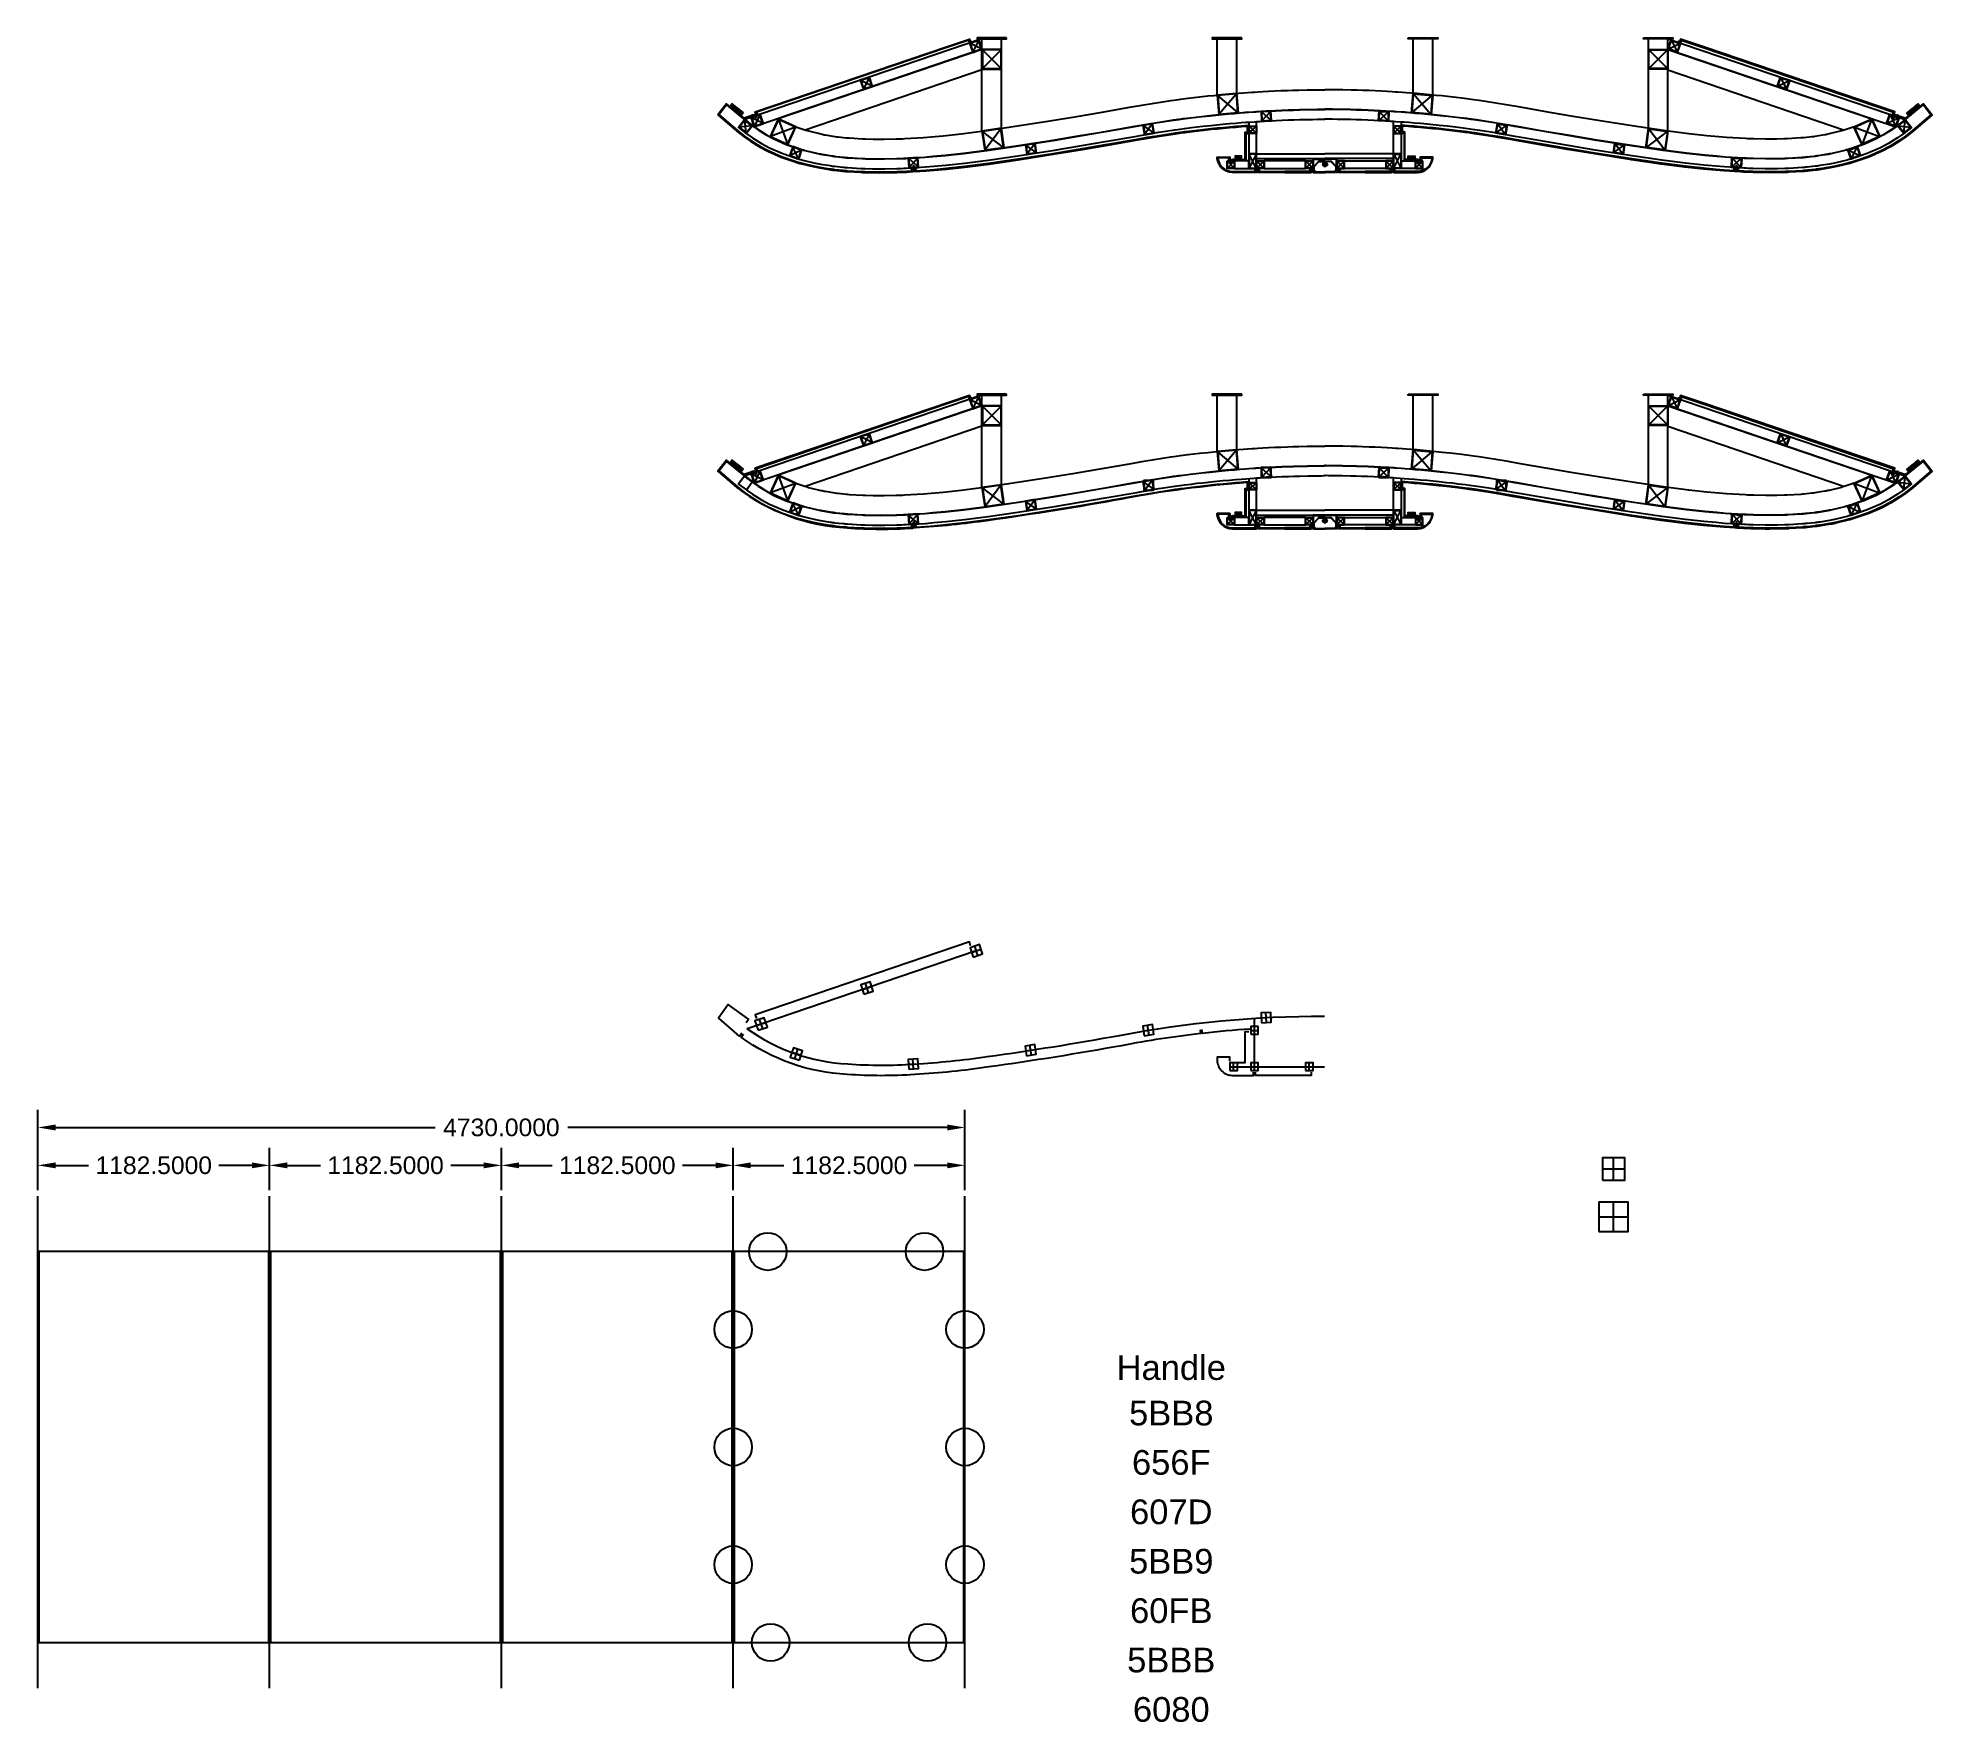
# Model space of a CAD drawing. Header units: millimetres. Extents: x -7838 to 162527, y -32093 to 60038.
# Drawn here: x 152863 to 162527, y 42811 to 51403 of the extents above; entities that cross this region are included whole.
import ezdxf

# ---------------------------------------------------------------- set-up
doc = ezdxf.new("R2010")
doc.units = ezdxf.units.MM
doc.linetypes.add('CENTER', pattern=[2, 1.25, -0.25, 0.25, -0.25])
for name, color, linetype in [('000 - D I M', 6, 'Continuous'), ('002 - STRUCTURAL STEEL', 4, 'Continuous'), ('A11_ALU.SOLID SHEET', 7, 'Continuous'), ('AR-TEXT-DIM', 7, 'Continuous'), ('CELING', 2, 'Continuous')]:
    doc.layers.add(name, color=color, linetype=linetype)
doc.layers.add('A-GENM Lines', color=1, linetype='Continuous', lineweight=9)
doc.styles.get("Standard").update_dxf_attribs({"font": 'arial.ttf'})
doc.dimstyles.get("Standard").update_dxf_attribs({"dimtxt": 0.18, "dimasz": 0.18, "dimexe": 0.18, "dimexo": 0.0625, "dimgap": 0.09, "dimtad": 0, "dimtih": 1, "dimtoh": 1, "dimdec": 4, "dimzin": 0, "dimdsep": 46, "dimtxsty": 'Standard', "dimcen": 0.09, "dimadec": 0, "dimazin": 0, "dimtfac": 1, "dimtdec": 4, "dimtofl": 0, "dimtmove": 0, "dimatfit": 3, "dimfxl": 1, "dimtolj": 1, "dimtzin": 0, "dimarcsym": 0})
pattern_1 = [(45, (-111127.0813, 62166.4633), (-1.122532015, 1.122532015), [])]
pattern_2 = [(45, (17893.599, 177692.9252), (-1.122532015, 1.122532015), [])]

msp = doc.modelspace()

# ---------------------------------------------------------------- texts
at = {"char_height": 126, "width": 767.4024557}
for s, insert, attachment_point in [('Handle', (158645.45448, 44619.08175), 5), ('5BB8', (158645.45448, 44451.08175), 2), ('656F', (158645.45448, 44199.08175), 2), ('607D', (158645.45448, 43947.08175), 2), ('5BB9', (158645.45448, 43695.08175), 2), ('60FB', (158645.45448, 43443.08175), 2), ('5BBB', (158645.45448, 43191.08175), 2), ('6080', (158645.45448, 42939.08175), 2)]:
    msp.add_mtext(s, dxfattribs=dict(at, insert=insert, attachment_point=attachment_point))

# ---------------------------------------------------------------- blocks, each defined once
blk = doc.blocks.new('55d5f2d')
at = {"color": 8, "ltscale": 0.1}
for p, q in [((31175.5, -66800.8), (31220.9, -66755.4)), ((31175.5, -66755.4), (31220.9, -66800.8))]:
    blk.add_line(p, q, dxfattribs=at)
at = {"layer": 'AR-TEXT-DIM', "color": 3}
for points in [[(31173.2, -66753.1), (31223.2, -66753.1), (31223.2, -66803.1), (31173.2, -66803.1)], [(31175.5, -66755.4), (31220.9, -66755.4), (31220.9, -66800.8), (31175.5, -66800.8)]]:
    blk.add_lwpolyline(points, close=True, dxfattribs=at)
blk = doc.blocks.new('5200')
at = {"color": 8, "ltscale": 0.1}
for p, q in [((32963.9, -74110.5), (33059.3, -74015.1)), ((32963.9, -74015.1), (33059.3, -74110.5))]:
    blk.add_line(p, q, dxfattribs=at)
at = {"color": 3, "ltscale": 0.1}
for points in [[(32961.6, -74012.8), (33061.6, -74012.8), (33061.6, -74112.8), (32961.6, -74112.8)], [(32963.9, -74015.1), (33059.3, -74015.1), (33059.3, -74110.5), (32963.9, -74110.5)]]:
    blk.add_lwpolyline(points, close=True, dxfattribs=at)
blk = doc.blocks.new('DFGDE')
at = {"color": 8, "ltscale": 0.1}
for p, q in [((134367.3, -128798.9, -0.2), (134402.1, -128764.1, -0.2)), ((134367.3, -128764.1, -0.2), (134402.1, -128798.9, -0.2))]:
    blk.add_line(p, q, dxfattribs=at)
at = {"layer": 'AR-TEXT-DIM', "color": 3, "elevation": -0.2}
for points in [[(134365.7, -128762.5), (134403.7, -128762.5), (134403.7, -128800.5), (134365.7, -128800.5)], [(134367.3, -128764.1), (134402.1, -128764.1), (134402.1, -128798.9), (134367.3, -128798.9)]]:
    blk.add_lwpolyline(points, close=True, dxfattribs=at)
blk = doc.blocks.new('RERE')
at = {"color": 8}
for p, q in [((30880, -75163), (30877, -75163)), ((30881, -75143), (30879, -75145)), ((30879, -75148), (30879, -75149)), ((30879, -75149), (30879, -75150)), ((30879, -75151), (30879, -75152)), ((30879, -75152), (30879, -75153)), ((30879, -75154), (30879, -75155)), ((30879, -75155), (30879, -75156)), ((30879, -75157), (30879, -75158)), ((30879, -75158), (30879, -75161)), ((30881, -75142), (30881, -75165)), ((30881, -75143), (30881, -75145)), ((30881, -75163), (30884, -75163)), ((30882, -75146), (30882, -75146)), ((30882, -75147), (30882, -75148)), ((30882, -75149), (30882, -75150)), ((30882, -75150), (30882, -75151)), ((30882, -75152), (30882, -75153)), ((30882, -75153), (30882, -75154)), ((30882, -75155), (30882, -75156)), ((30882, -75156), (30882, -75157)), ((30882, -75158), (30882, -75159)), ((30882, -75159), (30882, -75161)), ((30882, -75159), (30882, -75161))]:
    blk.add_line(p, q, dxfattribs=at)
for points in [[(30880, -75164, -0.112935), (30877, -75163, -0.049876), (30877, -75161), (30885, -75161, -0.049876), (30884, -75163, -0.112935), (30881, -75164), (30881, -75163), (30880, -75163)], [(30882, -75147, 0.088633), (30881, -75147, 0.02265), (30879, -75146, -0.172253), (30879, -75145, 0.051159), (30883, -75147, -0.175035)], [(30882, -75149, 0.088633), (30881, -75148, 0.019108), (30879, -75147, -0.172253), (30879, -75147, 0.045962), (30883, -75148, -0.175035)], [(30882, -75150, 0.088633), (30881, -75150, 0.019108), (30879, -75149, -0.172253), (30879, -75149, 0.045962), (30883, -75150, -0.175035)], [(30882, -75152, 0.088633), (30881, -75151, 0.019108), (30879, -75150, -0.172253), (30879, -75150, 0.045962), (30883, -75151, -0.175035)], [(30882, -75153, 0.088633), (30881, -75153, 0.019108), (30879, -75152, -0.172253), (30879, -75152, 0.045962), (30883, -75153, -0.175035)], [(30882, -75155, 0.088633), (30881, -75154, 0.019108), (30879, -75154, -0.172253), (30879, -75153, 0.045962), (30883, -75154, -0.175035)], [(30882, -75156, 0.088633), (30881, -75156, 0.019108), (30879, -75155, -0.172253), (30879, -75155, 0.045962), (30883, -75156, -0.175035)], [(30882, -75158, 0.088633), (30881, -75157, 0.019108), (30879, -75157, -0.172253), (30879, -75156, 0.045962), (30883, -75157, -0.175035)], [(30882, -75159, 0.088633), (30881, -75159, 0.019108), (30879, -75158, -0.172253), (30879, -75158, 0.045962), (30883, -75159, -0.175035)]]:
    blk.add_lwpolyline(points, format="xyb", close=True, dxfattribs=at)
for points in [[(30882, -75146, 0.118829), (30881, -75145, 0.008765), (30880, -75145, -0.172253)], [(30882, -75145, -0.175035), (30882, -75146, 0.118829)]]:
    blk.add_lwpolyline(points, format="xyb", dxfattribs=at)
for centre, radius, start, end in [((30882, -75147), 3.04, 160.5824, 180), ((30875, -75173), 27.5, 74.8121, 82.581), ((30875, -75181), 33.6, 76.2776, 83.3035), ((30875, -75182), 33.6, 76.2776, 83.3035), ((30875, -75184), 33.6, 76.2776, 83.3035), ((30875, -75185), 33.6, 76.2776, 83.3035), ((30875, -75187), 33.6, 76.2776, 83.3035), ((30875, -75188), 33.6, 76.2776, 83.3035), ((30875, -75190), 33.6, 76.2776, 83.3035), ((30875, -75192), 33.6, 76.2776, 83.3035), ((30880, -75153), 7.89, 71.8171, 89.3728), ((30879, -75147), 3.04, 9.6975, 26.5651)]:
    blk.add_arc(centre, radius, start, end, dxfattribs=at)
blk = doc.blocks.new('odofrite')
at = {"ltscale": 0.1}
h = blk.add_hatch(dxfattribs=at)
h.set_pattern_fill('ANSI37', color=8, scale=0.5)
h.set_pattern_definition([(45, (84.5444, -95.0627), (-1.122532015, 1.122532015), []), (135, (84.5444, -95.0627), (-1.122532015, -1.122532015), [])])
edge = h.paths.add_edge_path()
edge.add_arc((30585, -74711.8), 4.5, 0, 360)
at = {"color": 1, "ltscale": 0.1}
blk.add_circle((30585, -74711.8, -166.2), 4.5, dxfattribs=at)
blk = doc.blocks.new('odoforltr')
at = {"layer": 'AR-TEXT-DIM'}
h = blk.add_hatch(dxfattribs=at)
h.set_pattern_fill('ANSI31', color=8, scale=0.5)
h.set_pattern_definition(pattern_1)
h.paths.add_polyline_path([(30408.9, -66625.3), (30408.9, -66627.3), (30352.9, -66627.3), (30352.9, -66616.7), (30354.9, -66616.7), (30354.9, -66625.3)])
h = blk.add_hatch(dxfattribs=at)
h.set_pattern_fill('ANSI31', color=8, scale=0.5)
h.set_pattern_definition(pattern_1)
h.paths.add_polyline_path([(30408.9, -66625.3), (30408.9, -66627.3), (30464.9, -66627.3), (30464.9, -66616.7), (30462.9, -66616.7), (30462.9, -66625.3)])
at = {"color": 1, "ltscale": 0.1}
for p, q in [((28658.9, -65946.3, 2.1), (27448.6, -66357.9, 2.1)), ((28658.9, -65999.1, 2.1), (27496.1, -66394.5, 2.1)), ((28658.9, -66000.2, 2.1), (27618.9, -66353.9, 2.1)), ((28658.9, -65999.1, 2.1), (27645.3, -66343.8, 2.1)), ((28658.9, -66416.7, 2.1), (28658.9, -65946.3, 2.1)), ((28758.9, -66402.5, 2.1), (28758.9, -65946.3, 2.1)), ((29858.9, -66232.9, 2.1), (29858.9, -65946.3, 2.1)), ((29958.9, -66225.9, 2.1), (29958.9, -65946.3, 2.1)), ((30858.9, -66225.9, 2.1), (30858.9, -65946.3, 2.1)), ((30958.9, -66232.9, 2.1), (30958.9, -65946.3, 2.1)), ((32058.9, -66402.5, 2.1), (32058.9, -65946.3, 2.1)), ((32158.9, -66416.7, 2.1), (32158.9, -65946.3, 2.1)), ((32158.9, -65946.3, 2.1), (33369.3, -66357.9, 2.1)), ((32158.9, -65999.1, 2.1), (33172.6, -66343.8, 2.1)), ((32158.9, -65999.1, 2.1), (33321.8, -66394.5, 2.1)), ((32158.9, -66000.2, 2.1), (33199, -66353.9, 2.1)), ((28658.9, -66104.7, 2.1), (27757.6, -66411.3, 2.1)), ((32158.9, -66104.7, 2.1), (33060.3, -66411.3, 2.1)), ((27448, -66358.6, 2.1), (27417.1, -66397.9, 2.1)), ((33369.9, -66358.6, 2.1), (33400.8, -66397.9, 2.1)), ((30058.9, -66532.3, 2.1), (30408.9, -66532.3, 2.1)), ((30058.9, -66557.3, 2.1), (30408.9, -66557.3, 2.1)), ((30758.9, -66532.3, 2.1), (30408.9, -66532.3, 2.1)), ((30758.9, -66557.3, 2.1), (30408.9, -66557.3, 2.1))]:
    blk.add_line(p, q, dxfattribs=at)
at = {"color": 8, "ltscale": 0.1}
for p, q in [((30057.3, -66605.7, 2.1), (30022.5, -66533.9, 2.1)), ((30057.3, -66533.9, 2.1), (30022.5, -66605.7, 2.1)), ((30760.5, -66605.7, 2.1), (30795.3, -66533.9, 2.1)), ((30760.5, -66533.9, 2.1), (30795.3, -66605.7, 2.1))]:
    blk.add_line(p, q, dxfattribs=at)
at = {"color": 2, "ltscale": 0.1}
for p, q in [((28305.6, -66606.7, 2.1), (28301.6, -66607, 2.1)), ((28301.6, -66607, 2.1), (28302.4, -66619.2, 2.1)), ((28305.6, -66606.7, 2.1), (28306.6, -66623.7, 2.1)), ((28319.6, -66605.9, 2.1), (28315.6, -66606.1, 2.1)), ((28315.6, -66606.1, 2.1), (28316.6, -66623.1, 2.1)), ((28319.6, -66605.9, 2.1), (28320.3, -66618.2, 2.1)), ((32498.3, -66605.9, 2.1), (32497.6, -66618.2, 2.1)), ((32498.3, -66605.9, 2.1), (32502.3, -66606.1, 2.1)), ((32502.3, -66606.1, 2.1), (32501.3, -66623.1, 2.1)), ((32512.3, -66606.7, 2.1), (32511.2, -66623.7, 2.1)), ((32512.3, -66606.7, 2.1), (32516.3, -66607, 2.1)), ((32516.3, -66607, 2.1), (32515.5, -66619.2, 2.1))]:
    blk.add_line(p, q, dxfattribs=at)
for points, elevation in [([(28474.7, -65992.1), (27507.7, -66320.9), (27503.9, -66319), (27503.3, -66319.2), (27503.5, -66319.9), (27507.3, -66321.8), (27511.3, -66333.4), (27507.5, -66334.7), (27502, -66318.6), (28473.4, -65988.3)], 2.1), ([(28473.4, -65988.3), (28594.6, -65947.1), (28600.1, -65963.1), (28596.3, -65964.4), (28592.4, -65952.8), (28594.2, -65949), (28594, -65948.3), (28593.3, -65948.5), (28591.5, -65952.4), (28474.7, -65992.1)], 2.1), ([(32344.5, -65988.3), (32223.2, -65947.1), (32217.8, -65963.1), (32221.6, -65964.4), (32225.5, -65952.8), (32223.6, -65949), (32223.9, -65948.3), (32224.5, -65948.5), (32226.4, -65952.4), (32343.2, -65992.1)], 2.1), ([(32343.2, -65992.1), (33310.1, -66320.9), (33314, -66319), (33314.6, -66319.2), (33314.4, -66319.9), (33310.6, -66321.8), (33306.6, -66333.4), (33310.4, -66334.7), (33315.9, -66318.6), (32344.5, -65988.3)], 2.1), ([(27446.1, -66351.4), (27355.4, -66277.4), (27311.3, -66333.4)], 2.1), ([(27355.5, -66283.6), (27317.3, -66332.3)], 2.1), ([(27356.5, -66283.5), (27356.1, -66279.2), (27355.5, -66278.8), (27355.1, -66279.4), (27355.5, -66283.6)], 2.1), ([(27445.3, -66355.9), (27356.5, -66283.5)], 2.1), ([(33371.8, -66351.4), (33462.5, -66277.4), (33506.6, -66333.4)], 2.1), ([(33372.6, -66355.9), (33461.3, -66283.5)], 2.1), ([(33461.3, -66283.5), (33461.8, -66279.2), (33462.4, -66278.8), (33462.8, -66279.4), (33462.3, -66283.6)], 2.1), ([(33462.3, -66283.6), (33500.6, -66332.3)], 2.1), ([(27317.3, -66332.3), (27313.2, -66332.7), (27312.7, -66333.2), (27313.3, -66333.7), (27317.4, -66333.3)], 2.1), ([(27445.3, -66355.9), (27498, -66337.9), (27496.7, -66334.1), (27446.1, -66351.4)], 2.1), ([(28316.6, -66623.1), (28372.6, -66619.8), (28415.2, -66616), (28477.3, -66610.5), (28572.2, -66600.1), (28693.3, -66584.7), (28844.3, -66563), (29032.8, -66533.3), (29171.8, -66510.2), (29290.6, -66489.9), (29451.7, -66462.1), (29504.4, -66452.6), (29564.8, -66442.5), (29646.5, -66430), (29673.3, -66426.4), (29694.4, -66423.6), (29731.1, -66419), (29759.4, -66415.5), (29788.6, -66412.1), (29828.5, -66407.8), (29858.8, -66404.7), (29889.5, -66401.7), (29922.9, -66398.6), (29953.9, -66395.9), (29982.4, -66393.6), (30013.2, -66391.3)], 2.1), ([(28321.1, -66618.8), (28372.3, -66615.8), (28414.9, -66612), (28476.9, -66606.5), (28571.7, -66596.1), (28692.8, -66580.7), (28843.7, -66559.1), (29032.2, -66529.3), (29171.1, -66506.2), (29289.9, -66485.9), (29451, -66458.2), (29503.7, -66448.6), (29564.2, -66438.5), (29645.9, -66426.1), (29672.8, -66422.4), (29693.9, -66419.6), (29730.6, -66415), (29758.9, -66411.6), (29788.2, -66408.2), (29828.1, -66403.8), (29858.4, -66400.7), (29889.1, -66397.7), (29922.6, -66394.6), (29953.5, -66392), (29982, -66389.7), (30017.9, -66386.9)], 2.1), ([(30013.9, -66392), (30017, -66388.7), (30017, -66388), (30016.3, -66388), (30013.2, -66391.3)], 2), ([(30017.9, -66386.9), (30017.9, -66412.8), (30013.9, -66412.8), (30013.9, -66392)], 2.1), ([(32496.8, -66618.8), (32445.6, -66615.8), (32403, -66612), (32341, -66606.5), (32246.1, -66596.1), (32125.1, -66580.7), (31974.2, -66559.1), (31785.7, -66529.3), (31646.7, -66506.2), (31528, -66485.9), (31366.9, -66458.2), (31314.2, -66448.6), (31253.7, -66438.5), (31172, -66426.1), (31145.1, -66422.4), (31124, -66419.6), (31087.3, -66415), (31058.9, -66411.6), (31029.7, -66408.2), (30989.8, -66403.8), (30959.4, -66400.7), (30928.8, -66397.7), (30895.3, -66394.6), (30864.4, -66392), (30835.9, -66389.7), (30799.9, -66386.9)], 2.1), ([(30799.9, -66386.9), (30799.9, -66412.8), (30803.9, -66412.8), (30803.9, -66392)], 2.1), ([(30803.9, -66392), (30800.9, -66388.7), (30800.9, -66388), (30801.6, -66388), (30804.7, -66391.3)], 2), ([(32501.3, -66623.1), (32445.3, -66619.8), (32402.7, -66616), (32340.6, -66610.5), (32245.7, -66600.1), (32124.5, -66584.7), (31973.6, -66563), (31785, -66533.3), (31646.1, -66510.2), (31527.3, -66489.9), (31366.2, -66462.1), (31313.5, -66452.6), (31253.1, -66442.5), (31171.4, -66430), (31144.6, -66426.4), (31123.5, -66423.6), (31086.8, -66419), (31058.5, -66415.5), (31029.2, -66412.1), (30989.4, -66407.8), (30959.1, -66404.7), (30928.4, -66401.7), (30895, -66398.6), (30864, -66395.9), (30835.5, -66393.6), (30804.7, -66391.3)], 2.1), ([(33372.6, -66355.9), (33319.9, -66337.9), (33321.2, -66334.1), (33371.8, -66351.4)], 2.1), ([(33500.6, -66332.3), (33504.7, -66332.7), (33505.1, -66333.2), (33504.6, -66333.7), (33500.5, -66333.3)], 2.1), ([(30004.9, -66477.2), (30004.9, -66566.3), (29933.9, -66566.3), (29933.9, -66562.3), (30000.2, -66562.3), (30003.2, -66565.3), (30003.9, -66565.3), (30003.9, -66564.6), (30000.9, -66561.6), (30000.9, -66477.2)], 2.1), ([(30000.9, -66477.2), (30000.9, -66422.8), (30017.9, -66422.8), (30017.9, -66426.8), (30005.7, -66426.8), (30002.7, -66423.8), (30001.9, -66423.8), (30001.9, -66424.5), (30004.9, -66427.5), (30004.9, -66477.2)], 2.1), ([(30816.9, -66477.2), (30816.9, -66422.8), (30799.9, -66422.8), (30799.9, -66426.8), (30812.2, -66426.8), (30815.2, -66423.8), (30815.9, -66423.8), (30815.9, -66424.5), (30812.9, -66427.5), (30812.9, -66477.2)], 2.1), ([(30812.9, -66477.2), (30812.9, -66566.3), (30883.9, -66566.3), (30883.9, -66562.3), (30817.7, -66562.3), (30814.7, -66565.3), (30813.9, -66565.3), (30813.9, -66564.6), (30816.9, -66561.6), (30816.9, -66477.2)], 2.1), ([(28301.7, -66620), (28304.9, -66622.8), (28305.6, -66622.7), (28305.5, -66622), (28302.4, -66619.2)], 2.1), ([(28321.1, -66618.8), (28318.3, -66622), (28317.6, -66622), (28317.5, -66621.3), (28320.3, -66618.2)], 2.1), ([(30203.9, -66627.3), (30068.9, -66627.3), (30068.9, -66610.3), (30072.9, -66610.3), (30072.9, -66622.6), (30069.9, -66625.6), (30069.9, -66626.3), (30070.7, -66626.3), (30073.7, -66623.3), (30203.9, -66623.3)], -166.2), ([(30203.9, -66627.3), (30338.9, -66627.3), (30338.9, -66610.3), (30334.9, -66610.3), (30334.9, -66622.6), (30337.9, -66625.6), (30337.9, -66626.3), (30337.2, -66626.3), (30334.2, -66623.3), (30203.9, -66623.3)], -166.2), ([(30613.9, -66627.3), (30478.9, -66627.3), (30478.9, -66610.3), (30482.9, -66610.3), (30482.9, -66622.6), (30479.9, -66625.6), (30479.9, -66626.3), (30480.7, -66626.3), (30483.7, -66623.3), (30613.9, -66623.3)], -166.2), ([(30613.9, -66627.3), (30748.9, -66627.3), (30748.9, -66610.3), (30744.9, -66610.3), (30744.9, -66622.6), (30747.9, -66625.6), (30747.9, -66626.3), (30747.2, -66626.3), (30744.2, -66623.3), (30613.9, -66623.3)], -166.2), ([(32496.8, -66618.8), (32499.6, -66622), (32500.3, -66622), (32500.3, -66621.3), (32497.6, -66618.2)], 2.1), ([(32516.2, -66620), (32513, -66622.8), (32512.3, -66622.7), (32512.4, -66622), (32515.5, -66619.2)], 2.1)]:
    blk.add_lwpolyline(points, dxfattribs=dict(at, elevation=elevation))
at = {"color": 1, "ltscale": 0.1}
for points, elevation in [([(28609, -65961.2), (28595.7, -65965.7), (28591.5, -65953.4), (28590.6, -65953.7), (28595.1, -65967), (28609.3, -65962.1)], 2.1), ([(28783.9, -65941.3), (28633.9, -65941.3), (28633.9, -65946.3), (28783.9, -65946.3)], 2.1), ([(29983.9, -65941.3), (29833.9, -65941.3), (29833.9, -65946.3), (29983.9, -65946.3)], 2.1), ([(30833.9, -65941.3), (30983.9, -65941.3), (30983.9, -65946.3), (30833.9, -65946.3)], 2.1), ([(32033.9, -65941.3), (32183.9, -65941.3), (32183.9, -65946.3), (32033.9, -65946.3)], 2.1), ([(32208.9, -65961.2), (32222.2, -65965.7), (32226.4, -65953.4), (32227.3, -65953.7), (32222.8, -65967), (32208.6, -65962.1)], 2.1), ([(27479.4, -66345.3), (27512.5, -66334), (27508.3, -66321.7), (27509.3, -66321.4), (27513.8, -66334.7), (27479.7, -66346.3)], 2.1), ([(30018.9, -66390.8), (30018.9, -66427.8), (30005.9, -66427.8), (30005.9, -66428.8), (30019.9, -66428.8), (30019.9, -66390.8)], 2.1), ([(30798.9, -66390.8), (30798.9, -66427.8), (30811.9, -66427.8), (30811.9, -66428.8), (30797.9, -66428.8), (30797.9, -66390.8)], 2.1), ([(33338.5, -66345.3), (33305.4, -66334), (33309.5, -66321.7), (33308.6, -66321.4), (33304.1, -66334.7), (33338.2, -66346.3)], 2.1), ([(29947.9, -66567.3), (29918.9, -66567.3), (29918.9, -66554.3), (29917.9, -66554.3), (29917.9, -66568.3), (29947.9, -66568.3)], 2.1), ([(30020.9, -66569.3), (29947.9, -66569.3), (29947.9, -66607.3), (30020.9, -66607.3)], 2.1), ([(30309.9, -66569.3), (30097.9, -66569.3), (30097.9, -66607.3), (30309.9, -66607.3)], -166.2), ([(30507.9, -66569.3), (30719.9, -66569.3), (30719.9, -66607.3), (30507.9, -66607.3)], -166.2), ([(30796.9, -66569.3), (30869.9, -66569.3), (30869.9, -66607.3), (30796.9, -66607.3)], 2.1), ([(30869.9, -66567.3), (30898.9, -66567.3), (30898.9, -66554.3), (30899.9, -66554.3), (30899.9, -66568.3), (30869.9, -66568.3)], 2.1), ([(28314.6, -66605.2), (28300.6, -66606), (28301.4, -66619), (28300.4, -66619.1), (28299.5, -66605.1), (28314.5, -66604.2)], 2.1), ([(28306.6, -66605.7), (28320.5, -66604.8), (28321.3, -66617.8), (28322.3, -66617.8), (28321.5, -66603.8), (28306.5, -66604.7)], 2.1), ([(30059.9, -66609.3), (30073.9, -66609.3), (30073.9, -66622.3), (30074.9, -66622.3), (30074.9, -66608.3), (30059.9, -66608.3)], -166.2), ([(30347.9, -66609.3), (30333.9, -66609.3), (30333.9, -66622.3), (30332.9, -66622.3), (30332.9, -66608.3), (30347.9, -66608.3)], -166.2), ([(30469.9, -66609.3), (30483.9, -66609.3), (30483.9, -66622.3), (30484.9, -66622.3), (30484.9, -66608.3), (30469.9, -66608.3)], -166.2), ([(30757.9, -66609.3), (30743.9, -66609.3), (30743.9, -66622.3), (30742.9, -66622.3), (30742.9, -66608.3), (30757.9, -66608.3)], -166.2), ([(32511.3, -66605.7), (32497.3, -66604.8), (32496.6, -66617.8), (32495.6, -66617.8), (32496.4, -66603.8), (32511.4, -66604.7)], 2.1), ([(32503.3, -66605.2), (32517.3, -66606), (32516.5, -66619), (32517.5, -66619.1), (32518.4, -66605.1), (32503.4, -66604.2)], 2.1)]:
    blk.add_lwpolyline(points, close=True, dxfattribs=dict(at, elevation=elevation))
at = {"color": 1, "ltscale": 0.1, "elevation": 2.1}
for points in [[(27709.8, -66395.1), (27754.8, -66410.3, 0.022426), (27780.7, -66417.8), (27837.4, -66431.5, 0.018694), (27859.4, -66436), (27908.9, -66444.1, 0.013433), (27924.9, -66446.3), (27966, -66450.7, 0.012445), (27980.9, -66452), (28051.4, -66456.1, 0.011445), (28065.1, -66456.6), (28103.1, -66457.5), (28138.9, -66457.9), (28160.4, -66457.8), (28220.9, -66456.5, 0.009337), (28263.8, -66455), (28359.9, -66449.2), (28400.1, -66445.6), (28460.4, -66440.3), (28552.1, -66430.2), (28670.4, -66415.2), (28818.8, -66393.9), (29005.5, -66364.5), (29143.4, -66341.5), (29261.6, -66321.3), (29422, -66293.7), (29475.1, -66284.1), (29537.8, -66273.6), (29622, -66260.8), (29650.6, -66256.9), (29672.5, -66254), (29710.1, -66249.2), (29739.3, -66245.7), (29769.5, -66242.2), (29810.4, -66237.7), (29841.8, -66234.5), (29873.4, -66231.4), (29907.8, -66228.3), (29939.7, -66225.5), (29969, -66223.2), (29993.5, -66221.3), (30014, -66219.8), (30036.8, -66218.3), (30049.9, -66217.4), (30067, -66216.3), (30092.4, -66214.8), (30121, -66213.3), (30152.5, -66211.7), (30184.2, -66210.4), (30217.5, -66209.1), (30244.6, -66208.2), (30275.8, -66207.3), (30317.9, -66206.4), (30343.2, -66206), (30369.8, -66205.7), (30390.7, -66205.6), (30403.6, -66205.5), (30408.9, -66205.5)], [(33108.1, -66395.1), (33063.1, -66410.3, -0.022426), (33037.2, -66417.8), (32980.5, -66431.5, -0.018694), (32958.5, -66436), (32909, -66444.1, -0.013433), (32893, -66446.3), (32851.9, -66450.7, -0.012445), (32837, -66452), (32766.5, -66456.1, -0.011445), (32752.8, -66456.6), (32714.8, -66457.5), (32678.9, -66457.9), (32657.5, -66457.8), (32597, -66456.5, -0.009337), (32554.1, -66455), (32458, -66449.2), (32417.8, -66445.6), (32357.5, -66440.3), (32265.8, -66430.2), (32147.5, -66415.2), (31999.1, -66393.9), (31812.4, -66364.5), (31674.5, -66341.5), (31556.2, -66321.3), (31395.9, -66293.7), (31342.8, -66284.1), (31280.1, -66273.6), (31195.8, -66260.8), (31167.3, -66256.9), (31145.4, -66254), (31107.8, -66249.2), (31078.6, -66245.7), (31048.4, -66242.2), (31007.5, -66237.7), (30976.1, -66234.5), (30944.5, -66231.4), (30910.1, -66228.3), (30878.2, -66225.5), (30848.9, -66223.2), (30824.4, -66221.3), (30803.9, -66219.8), (30781.1, -66218.3), (30768, -66217.4), (30750.9, -66216.3), (30725.5, -66214.8), (30696.9, -66213.3), (30665.3, -66211.7), (30633.7, -66210.4), (30600.3, -66209.1), (30573.2, -66208.2), (30542.1, -66207.3), (30500, -66206.4), (30474.7, -66206), (30448.1, -66205.7), (30427.2, -66205.6), (30414.3, -66205.5), (30408.9, -66205.5)], [(27448.5, -66357.9), (27496.1, -66394.5), (27559.3, -66435.4), (27597.7, -66456), (27660.7, -66484), (27722.7, -66505, 0.022426), (27757.2, -66515), (27813.9, -66528.7, 0.018694), (27843.2, -66534.7), (27892.8, -66542.8, 0.013433), (27914.1, -66545.7), (27955.2, -66550.2, 0.012445), (27975, -66551.8), (28045.5, -66556, 0.011078), (28063.2, -66556.6), (28101.4, -66557.5), (28138.7, -66557.9), (28161.8, -66557.8), (28222.9, -66556.4, 0.009335), (28269.5, -66554.8), (28367.3, -66549), (28408.9, -66545.3), (28470.3, -66539.8), (28563.9, -66529.6), (28683.8, -66514.3), (28833.7, -66492.8), (29021.5, -66463.2), (29160, -66440.1), (29278.6, -66419.9), (29439.3, -66392.2), (29492.2, -66382.6), (29553.6, -66372.4), (29636.3, -66359.8), (29663.9, -66356), (29685.3, -66353.2), (29722.4, -66348.5), (29751.1, -66345), (29780.7, -66341.6), (29821, -66337.2), (29851.8, -66334), (29882.8, -66331), (29916.6, -66327.9), (29948, -66325.2), (29976.8, -66322.9), (30000.9, -66321), (30021, -66319.6), (30043.5, -66318), (30056.3, -66317.2), (30073, -66316.2), (30098.1, -66314.7), (30126.1, -66313.2), (30157.2, -66311.6), (30188.3, -66310.3), (30221.1, -66309), (30247.7, -66308.2), (30278.2, -66307.3), (30319.7, -66306.4), (30344.6, -66306), (30370.7, -66305.7), (30391.2, -66305.6), (30403.8, -66305.5), (30408.9, -66305.5)], [(27456.4, -66428.9), (27488.7, -66451.6), (27533.7, -66479.5), (27575.3, -66501.8), (27642.1, -66531.6), (27706.4, -66553.3, 0.022426), (27745.2, -66564.6), (27801.9, -66578.3, 0.018694), (27835, -66585), (27884.5, -66593.1, 0.013433), (27908.5, -66596.4), (27949.6, -66600.9, 0.012445), (27972, -66602.7), (28042.5, -66606.9, 0.01094), (28062.2, -66607.6), (28100.5, -66608.5), (28138.5, -66608.9), (28162.5, -66608.8), (28223.9, -66607.4, 0.009335), (28272.4, -66605.7), (28371.1, -66599.8), (28413.5, -66596.1), (28475.3, -66590.6), (28569.9, -66580.2), (28690.7, -66564.9), (28841.3, -66543.2), (29029.6, -66513.6), (29168.5, -66490.4), (29287.2, -66470.2), (29448.2, -66442.4), (29501, -66432.9), (29561.6, -66422.7), (29643.6, -66410.2), (29670.7, -66406.6), (29691.8, -66403.8), (29728.6, -66399.1), (29757.1, -66395.7), (29786.4, -66392.3), (29826.4, -66387.9), (29856.8, -66384.8), (29887.6, -66381.8), (29921.1, -66378.7), (29952.2, -66376), (29980.8, -66373.7), (30004.6, -66371.9), (30024.5, -66370.5), (30046.9, -66368.9), (30059.6, -66368.1), (30076.1, -66367.1), (30101, -66365.6), (30128.8, -66364.1), (30159.5, -66362.6), (30190.4, -66361.2), (30222.9, -66360), (30249.2, -66359.1), (30279.5, -66358.3), (30320.7, -66357.4), (30345.2, -66357), (30371.2, -66356.7), (30391.5, -66356.6), (30403.9, -66356.5), (30408.9, -66356.5)], [(27487.2, -66389.6), (27516.3, -66409.9), (27558.7, -66436.2), (27597.3, -66456.9), (27660.4, -66485), (27722.4, -66506, 0.022426), (27756.9, -66516), (27813.7, -66529.7, 0.018694), (27843.1, -66535.6), (27892.6, -66543.8, 0.013433), (27913.9, -66546.7), (27955.1, -66551.1, 0.012445), (27974.9, -66552.8), (28045.5, -66557, 0.011075), (28063.2, -66557.6), (28101.4, -66558.5), (28138.7, -66558.9), (28161.8, -66558.8), (28222.9, -66557.4, 0.009335), (28269.6, -66555.8), (28367.4, -66549.9), (28409, -66546.3), (28470.4, -66540.8), (28564, -66530.5), (28684, -66515.3), (28833.8, -66493.8), (29021.6, -66464.2), (29160.2, -66441.1), (29278.7, -66420.9), (29439.5, -66393.2), (29492.4, -66383.6), (29553.7, -66373.3), (29636.5, -66360.8), (29664, -66357), (29685.4, -66354.2), (29722.5, -66349.5), (29751.2, -66346), (29780.8, -66342.6), (29821.1, -66338.2), (29851.9, -66335), (29882.9, -66332), (29916.7, -66328.9), (29948, -66326.2), (29976.9, -66323.9), (30000.9, -66322), (30021, -66320.6), (30043.5, -66319), (30056.4, -66318.2), (30073.1, -66317.2), (30098.1, -66315.7), (30126.2, -66314.2), (30157.2, -66312.6), (30188.3, -66311.3), (30221.1, -66310), (30247.7, -66309.2), (30278.3, -66308.3), (30319.7, -66307.4), (30344.6, -66307), (30370.7, -66306.7), (30391.2, -66306.6), (30403.8, -66306.5), (30408.9, -66306.5)], [(33369.3, -66357.9), (33321.8, -66394.5), (33258.6, -66435.4), (33220.2, -66456), (33157.2, -66484), (33095.2, -66505, -0.022426), (33060.7, -66515), (33004, -66528.7, -0.018694), (32974.7, -66534.7), (32925.1, -66542.8, -0.013433), (32903.8, -66545.7), (32862.7, -66550.2, -0.012445), (32842.9, -66551.8), (32772.4, -66556, -0.011078), (32754.7, -66556.6), (32716.5, -66557.5), (32679.2, -66557.9), (32656.1, -66557.8), (32595, -66556.4, -0.009335), (32548.4, -66554.8), (32450.6, -66549), (32408.9, -66545.3), (32347.6, -66539.8), (32254, -66529.6), (32134.1, -66514.3), (31984.2, -66492.8), (31796.4, -66463.2), (31657.9, -66440.1), (31539.3, -66419.9), (31378.6, -66392.2), (31325.6, -66382.6), (31264.3, -66372.4), (31181.6, -66359.8), (31154, -66356), (31132.6, -66353.2), (31095.5, -66348.5), (31066.8, -66345), (31037.2, -66341.6), (30996.9, -66337.2), (30966.1, -66334), (30935.1, -66331), (30901.3, -66327.9), (30869.9, -66325.2), (30841.1, -66322.9), (30817, -66321), (30796.9, -66319.6), (30774.4, -66318), (30761.6, -66317.2), (30744.9, -66316.2), (30719.8, -66314.7), (30691.8, -66313.2), (30660.7, -66311.6), (30629.6, -66310.3), (30596.8, -66309), (30570.2, -66308.2), (30539.7, -66307.3), (30498.2, -66306.4), (30473.3, -66306), (30447.2, -66305.7), (30426.7, -66305.6), (30414.1, -66305.5), (30408.9, -66305.5)], [(33330.7, -66389.6), (33301.6, -66409.9), (33259.1, -66436.2), (33220.6, -66456.9), (33157.5, -66485), (33095.5, -66506, -0.022426), (33060.9, -66516), (33004.2, -66529.7, -0.018694), (32974.8, -66535.6), (32925.3, -66543.8, -0.013433), (32903.9, -66546.7), (32862.8, -66551.1, -0.012445), (32842.9, -66552.8), (32772.4, -66557, -0.011075), (32754.7, -66557.6), (32716.5, -66558.5), (32679.2, -66558.9), (32656.1, -66558.8), (32595, -66557.4, -0.009335), (32548.3, -66555.8), (32450.5, -66549.9), (32408.9, -66546.3), (32347.5, -66540.8), (32253.9, -66530.5), (32133.9, -66515.3), (31984.1, -66493.8), (31796.2, -66464.2), (31657.7, -66441.1), (31539.2, -66420.9), (31378.4, -66393.2), (31325.5, -66383.6), (31264.1, -66373.3), (31181.4, -66360.8), (31153.9, -66357), (31132.5, -66354.2), (31095.4, -66349.5), (31066.7, -66346), (31037.1, -66342.6), (30996.8, -66338.2), (30966, -66335), (30935, -66332), (30901.2, -66328.9), (30869.8, -66326.2), (30841, -66323.9), (30816.9, -66322), (30796.9, -66320.6), (30774.4, -66319), (30761.5, -66318.2), (30744.8, -66317.2), (30719.8, -66315.7), (30691.7, -66314.2), (30660.7, -66312.6), (30629.5, -66311.3), (30596.8, -66310), (30570.2, -66309.2), (30539.6, -66308.3), (30498.2, -66307.4), (30473.3, -66307), (30447.2, -66306.7), (30426.7, -66306.6), (30414.1, -66306.5), (30408.9, -66306.5)], [(33361.5, -66428.9), (33329.2, -66451.6), (33284.2, -66479.5), (33242.6, -66501.8), (33175.8, -66531.6), (33111.5, -66553.3, -0.022426), (33072.7, -66564.6), (33015.9, -66578.3, -0.018694), (32982.9, -66585), (32933.4, -66593.1, -0.013433), (32909.4, -66596.4), (32868.3, -66600.9, -0.012445), (32845.9, -66602.7), (32775.4, -66606.9, -0.01094), (32755.6, -66607.6), (32717.4, -66608.5), (32679.4, -66608.9), (32655.4, -66608.8), (32594, -66607.4, -0.009335), (32545.5, -66605.7), (32446.8, -66599.8), (32404.4, -66596.1), (32342.6, -66590.6), (32248, -66580.2), (32127.2, -66564.9), (31976.6, -66543.2), (31788.2, -66513.6), (31649.4, -66490.4), (31530.7, -66470.2), (31369.7, -66442.4), (31316.9, -66432.9), (31256.2, -66422.7), (31174.3, -66410.2), (31147.2, -66406.6), (31126, -66403.8), (31089.3, -66399.1), (31060.8, -66395.7), (31031.5, -66392.3), (30991.5, -66387.9), (30961, -66384.8), (30930.3, -66381.8), (30896.8, -66378.7), (30865.7, -66376), (30837.1, -66373.7), (30813.3, -66371.9), (30793.4, -66370.5), (30771, -66368.9), (30758.3, -66368.1), (30741.8, -66367.1), (30716.9, -66365.6), (30689.1, -66364.1), (30658.4, -66362.6), (30627.5, -66361.2), (30595, -66360), (30568.7, -66359.1), (30538.4, -66358.3), (30497.2, -66357.4), (30472.6, -66357), (30446.7, -66356.7), (30426.4, -66356.6), (30414, -66356.5), (30408.9, -66356.5)]]:
    blk.add_lwpolyline(points, format="xyb", dxfattribs=at)
at = {"color": 2, "ltscale": 0.1, "elevation": 2.1}
for points in [[(27311.3, -66333.4), (27408.4, -66417), (27445.4, -66445.7), (27477.7, -66468.3), (27523.7, -66496.9), (27566.5, -66519.8), (27634.8, -66550.2), (27699.9, -66572.3, 0.022426), (27740.5, -66584), (27797.2, -66597.7, 0.018694), (27831.7, -66604.7), (27881.3, -66612.8, 0.013433), (27906.4, -66616.3), (27947.5, -66620.7, 0.012445), (27970.8, -66622.7), (28041.3, -66626.8, 0.010892), (28061.9, -66627.6), (28100.1, -66628.5), (28138.5, -66628.9), (28162.8, -66628.8), (28224.2, -66627.4, 0.009334), (28273.5, -66625.7), (28306.6, -66623.7)], [(27317.4, -66333.3), (27411, -66413.9), (27447.8, -66442.5), (27479.9, -66465), (27525.7, -66493.4), (27568.2, -66516.2), (27636.3, -66546.5), (27701.2, -66568.5, 0.022426), (27741.4, -66580.1), (27798.2, -66593.9, 0.018694), (27832.4, -66600.8), (27881.9, -66608.9, 0.013433), (27906.8, -66612.3), (27947.9, -66616.8, 0.012445), (27971.1, -66618.7), (28041.6, -66622.9, 0.010902), (28061.9, -66623.6), (28100.2, -66624.5), (28138.5, -66624.9), (28162.7, -66624.8), (28224.2, -66623.4, 0.009334), (28273.3, -66621.7), (28301.7, -66620)], [(33506.6, -66333.4), (33409.5, -66417), (33372.4, -66445.7), (33340.2, -66468.3), (33294.2, -66496.9), (33251.4, -66519.8), (33183, -66550.2), (33117.9, -66572.3, -0.022426), (33077.4, -66584), (33020.6, -66597.7, -0.018694), (32986.1, -66604.7), (32936.6, -66612.8, -0.013433), (32911.5, -66616.3), (32870.4, -66620.7, -0.012445), (32847.1, -66622.7), (32776.5, -66626.8, -0.010892), (32756, -66627.6), (32717.8, -66628.5), (32679.4, -66628.9), (32655.1, -66628.8), (32593.6, -66627.4, -0.009334), (32544.4, -66625.7), (32511.2, -66623.7)], [(33500.5, -66333.3), (33406.9, -66413.9), (33370.1, -66442.5), (33338, -66465), (33292.2, -66493.4), (33249.7, -66516.2), (33181.6, -66546.5), (33116.7, -66568.5, -0.022426), (33076.4, -66580.1), (33019.7, -66593.9, -0.018694), (32985.5, -66600.8), (32936, -66608.9, -0.013433), (32911.1, -66612.3), (32870, -66616.8, -0.012445), (32846.8, -66618.7), (32776.3, -66622.9, -0.010902), (32756, -66623.6), (32717.7, -66624.5), (32679.4, -66624.9), (32655.2, -66624.8), (32593.7, -66623.4, -0.009334), (32544.6, -66621.7), (32516.2, -66620)]]:
    blk.add_lwpolyline(points, format="xyb", dxfattribs=at)
at = {"color": 1, "ltscale": 0.1, "elevation": 2.1}
for points in [[(30020.9, -66370.7), (30020.9, -66532.3), (30058.9, -66532.3), (30058.9, -66368.1)], [(30796.9, -66370.7), (30796.9, -66532.3), (30758.9, -66532.3), (30758.9, -66368.1)]]:
    blk.add_lwpolyline(points, dxfattribs=at)
at = {"color": 2, "ltscale": 0.1, "elevation": -166.2}
for points in [[(29919.2, -66553.3), (29863.7, -66553.3), (29860.7, -66550.3), (29859.9, -66550.3), (29859.9, -66551), (29863.1, -66554.2, 0.395063), (29936.9, -66623.3), (30054.2, -66623.3), (30057.2, -66626.3), (30057.9, -66626.3), (30057.9, -66625.6), (30054.9, -66622.6), (30054.9, -66610.3), (30058.9, -66610.3), (30058.9, -66627.3), (29936.9, -66627.3, -0.414214), (29858.9, -66549.3), (29858.9, -66549.3), (29923.9, -66549.3), (29923.9, -66566.3), (29919.9, -66566.3), (29919.9, -66554), (29922.9, -66551), (29922.9, -66550.3), (29922.2, -66550.3)], [(30898.7, -66553.3), (30954.2, -66553.3), (30957.2, -66550.3), (30957.9, -66550.3), (30957.9, -66551), (30954.8, -66554.2, -0.395063), (30880.9, -66623.3), (30763.7, -66623.3), (30760.7, -66626.3), (30759.9, -66626.3), (30759.9, -66625.6), (30762.9, -66622.6), (30762.9, -66610.3), (30758.9, -66610.3), (30758.9, -66627.3), (30880.9, -66627.3, 0.414214), (30958.9, -66549.3), (30958.9, -66549.3), (30893.9, -66549.3), (30893.9, -66566.3), (30897.9, -66566.3), (30897.9, -66554), (30894.9, -66551), (30894.9, -66550.3), (30895.7, -66550.3)]]:
    blk.add_lwpolyline(points, format="xyb", close=True, dxfattribs=at)
at = {"color": 3, "ltscale": 0.1, "elevation": 2.1}
for points in [[(30058.9, -66532.3), (30020.9, -66532.3), (30020.9, -66607.3), (30058.9, -66607.3)], [(30057.3, -66533.9), (30022.5, -66533.9), (30022.5, -66605.7), (30057.3, -66605.7)], [(30758.9, -66532.3), (30796.9, -66532.3), (30796.9, -66607.3), (30758.9, -66607.3)], [(30760.5, -66533.9), (30795.3, -66533.9), (30795.3, -66605.7), (30760.5, -66605.7)]]:
    blk.add_lwpolyline(points, close=True, dxfattribs=at)
for points in [[(30408.9, -66558.3), (30348.9, -66558.3), (30348.9, -66627.3), (30350.9, -66627.3), (30350.9, -66560.3), (30408.9, -66560.3)], [(30408.9, -66558.3), (30468.9, -66558.3), (30468.9, -66627.3), (30466.9, -66627.3), (30466.9, -66560.3), (30408.9, -66560.3)]]:
    blk.add_lwpolyline(points, dxfattribs=at)
at = {"color": 8, "ltscale": 0.1, "elevation": -166.2}
for points in [[(30067.9, -66609.3), (30053.9, -66609.3), (30053.9, -66622.3), (30052.9, -66622.3), (30052.9, -66608.3), (30067.9, -66608.3)], [(30749.9, -66609.3), (30763.9, -66609.3), (30763.9, -66622.3), (30764.9, -66622.3), (30764.9, -66608.3), (30749.9, -66608.3)]]:
    blk.add_lwpolyline(points, close=True, dxfattribs=at)
at = {"color": 8, "ltscale": 0.1}
for centre, start, end in [((27498.5, -66323.7, 2.1), 260.49475, 317.06758), ((27498.8, -66324.7, 2.1), 260.49475, 317.06758), ((27499.1, -66325.6, 2.1), 260.49475, 317.06758), ((33318.8, -66325.6, 2.1), 222.93242, 279.50525), ((33319.1, -66324.7, 2.1), 222.93242, 279.50525), ((33319.4, -66323.7, 2.1), 222.93242, 279.50525), ((30004.7, -66417.8, 2.1), 331.70438, 28.27721), ((30005.7, -66417.8, 2.1), 331.70438, 28.27721), ((30006.7, -66417.8, 2.1), 331.70438, 28.27721), ((30811.2, -66417.8, 2.1), 151.72279, 208.29562), ((30812.2, -66417.8, 2.1), 151.72279, 208.29562), ((30813.2, -66417.8, 2.1), 151.72279, 208.29562), ((29928.9, -66553, 2.1), 241.70438, 298.27721), ((29928.9, -66554, 2.1), 241.70438, 298.27721), ((29928.9, -66555, 2.1), 241.70438, 298.27721), ((30888.9, -66553, 2.1), 241.72279, 298.29562), ((30888.9, -66554, 2.1), 241.72279, 298.29562), ((30888.9, -66555, 2.1), 241.72279, 298.29562), ((28311.9, -66628.7, 2.1), 65.12935, 121.70218), ((28312, -66629.7, 2.1), 65.12935, 121.70218), ((28312.1, -66630.7, 2.1), 65.12935, 121.70218), ((28312.1, -66631.7, 2.1), 65.12935, 121.70218), ((28312.2, -66632.7, 2.1), 65.12935, 121.70218), ((30063.9, -66632.6, -166.2), 61.70438, 118.27721), ((30063.9, -66633.6, -166.2), 61.70438, 118.27721), ((30063.9, -66634.6, -166.2), 61.70438, 118.27721), ((30063.9, -66635.6, -166.2), 61.70438, 118.27721), ((30063.9, -66636.6, -166.2), 61.70438, 118.27721), ((30343.9, -66632.6, -166.2), 61.72279, 118.29562), ((30343.9, -66633.6, -166.2), 61.72279, 118.29562), ((30343.9, -66634.6, -166.2), 61.72279, 118.29562), ((30343.9, -66635.6, -166.2), 61.72279, 118.29562), ((30343.9, -66636.6, -166.2), 61.72279, 118.29562), ((30473.9, -66632.6, -166.2), 61.70438, 118.27721), ((30473.9, -66633.6, -166.2), 61.70438, 118.27721), ((30473.9, -66634.6, -166.2), 61.70438, 118.27721), ((30473.9, -66635.6, -166.2), 61.70438, 118.27721), ((30473.9, -66636.6, -166.2), 61.70438, 118.27721), ((30753.9, -66632.6, -166.2), 61.72279, 118.29562), ((30753.9, -66633.6, -166.2), 61.72279, 118.29562), ((30753.9, -66634.6, -166.2), 61.72279, 118.29562), ((30753.9, -66635.6, -166.2), 61.72279, 118.29562), ((30753.9, -66636.6, -166.2), 61.72279, 118.29562), ((32505.8, -66631.7, 2.1), 58.29782, 114.87065), ((32505.7, -66632.7, 2.1), 58.29782, 114.87065), ((32505.9, -66629.7, 2.1), 58.29782, 114.87065), ((32505.8, -66630.7, 2.1), 58.29782, 114.87065), ((32505.9, -66628.7, 2.1), 58.29782, 114.87065)]:
    blk.add_arc(centre, 10.6, start, end, dxfattribs=at)
at = {"layer": 'A-GENM Lines', "elevation": 2.1}
for points in [[(27372.7, -66288.9), (27401.2, -66312.2), (27411.9, -66299), (27383.4, -66275.8)], [(33445.2, -66288.9), (33416.7, -66312.2), (33405.9, -66299), (33434.5, -66275.8)], [(27402.8, -66313.5), (27431.3, -66336.7), (27442, -66323.6), (27413.5, -66300.3)], [(33415.1, -66313.5), (33386.6, -66336.7), (33375.9, -66323.6), (33404.4, -66300.3)], [(29948.7, -66560.3), (29985.5, -66560.3), (29985.5, -66543.3), (29948.7, -66543.3)], [(30869.2, -66560.3), (30832.4, -66560.3), (30832.4, -66543.3), (30869.2, -66543.3)]]:
    blk.add_lwpolyline(points, close=True, dxfattribs=at)
at = {"layer": 'AR-TEXT-DIM', "color": 8, "linetype": 'CENTER', "ltscale": 0.03}
for q in [(30392.2, -66586.5, -166.2), (30408.9, -66572, -166.2), (30408.9, -66572, -166.2), (30408.9, -66602.7, -166.2), (30408.9, -66602.7, -166.2), (30426, -66586.5, -166.2)]:
    blk.add_line((30408.9, -66586.5, -166.2), q, dxfattribs=at)
at = {"layer": 'AR-TEXT-DIM', "color": 8, "elevation": 2.1}
for points in [[(30408.9, -66570.3), (30378, -66570.3), (30351.4, -66598.2), (30351.4, -66627.3), (30352.4, -66627.3), (30352.4, -66598.6), (30378.4, -66571.3), (30408.9, -66571.3)], [(30408.9, -66570.3), (30439.9, -66570.3), (30466.4, -66598.2), (30466.4, -66627.3), (30465.4, -66627.3), (30465.4, -66598.6), (30439.5, -66571.3), (30408.9, -66571.3)]]:
    blk.add_lwpolyline(points, dxfattribs=at)
at = {"layer": 'AR-TEXT-DIM', "color": 2, "elevation": -166.2}
for points in [[(30354.9, -66616.7), (30354.9, -66625.3), (30408.9, -66625.3)], [(30408.9, -66625.3), (30407.9, -66625.3)], [(30408.9, -66625.3), (30407.9, -66625.3)], [(30462.9, -66616.7), (30462.9, -66625.3), (30408.9, -66625.3)], [(30408.9, -66625.3), (30409.9, -66625.3)], [(30408.9, -66625.3), (30409.9, -66625.3)]]:
    blk.add_lwpolyline(points, dxfattribs=at)
at = {"layer": 'AR-TEXT-DIM', "color": 2}
for points in [[(30354.9, -66616.7, -166.2), (30352.9, -66616.7, -54), (30352.9, -66627.3, -166.2), (30408.9, -66627.3, -166.2)], [(30408.9, -66627.3, -166.2), (30407.9, -66627.3, -166.2)], [(30408.9, -66627.3, -166.2), (30407.9, -66627.3, -166.2)], [(30462.9, -66616.7, -166.2), (30464.9, -66616.7, -54), (30464.9, -66627.3, -166.2), (30408.9, -66627.3, -166.2)], [(30408.9, -66627.3, -166.2), (30409.9, -66627.3, -166.2)], [(30408.9, -66627.3, -166.2), (30409.9, -66627.3, -166.2)]]:
    blk.add_polyline3d(points, dxfattribs=at)
at = {"layer": 'AR-TEXT-DIM', "color": 1}
blk.add_circle((30408.9, -66586.5, -166.2), 10, dxfattribs=at)
blk.add_circle((30408.9, -66586.5, -166.2), 10, dxfattribs=at)
blk.add_circle((30408.9, -66586.5, -166.2), 10, dxfattribs=at)
at = {"layer": 'CELING', "color": 2}
for centre in [(27384.2, -66288.1, 2.1), (27392, -66294.4, 2.1), (27399.7, -66300.7, 2.1), (33418.2, -66300.7, 2.1), (33425.9, -66294.4, 2.1), (33433.7, -66288.1, 2.1), (27414.3, -66312.6, 2.1), (27422.1, -66318.9, 2.1), (27429.8, -66325.2, 2.1), (33388.1, -66325.2, 2.1), (33395.8, -66318.9, 2.1), (33403.6, -66312.6, 2.1), (29957.1, -66552.3, 2.1), (29967.1, -66552.3, 2.1), (29977.1, -66552.3, 2.1), (30840.8, -66552.3, 2.1), (30850.8, -66552.3, 2.1), (30860.8, -66552.3, 2.1)]:
    blk.add_circle(centre, 3, dxfattribs=at)
at = {"color": 8}
for name, p, xscale, rotation in [('55d5f2d', (36664.6, 7283.3, 2.1), -1, 18.78116821868043), ('55d5f2d', (36106.9, 7093.7, 2.1), -1, 18.78116821868043), ('5200', (56632.7, 10279.6, 2.1), -1, 4.784289173940237), ('55d5f2d', (93262.8, -33203.6, 2.1), -0.9999999999999997, 321.8046924817311), ('55d5f2d', (35549.3, 6904, 2.1), -1, 18.78116821868043), ('5200', (-26193, -5784.5, 2.1), -1, 65.62472687286584), ('55d5f2d', (49015.1, 4672.1, 2.1), -1, 9.695572433655002), ('55d5f2d', (57589.6, 2051.7, 2.1), -1, 3.150742723219819), ('5200', (51019, 11499.9, 2.1), -0.9999999999999997, 8.058200668803686), ('55d5f2d', (49328, 4314.3, 2.1), -1, 8.95839134666676), ('55d5f2d', (78333.3, -12957, 2.1), -1, 341.6613512381251), ('55d5f2d', (55462, 1944.1, 2.1), -1, 3.424966446162587), ('odofrite', (67500.6, 6138.1, 168.3), -1, 356.5750335538231)]:
    blk.add_blockref(name, p, dxfattribs=dict(at, xscale=xscale, rotation=rotation))
for p, xscale, yscale, zscale, rotation in [((68680.3, -111875.5, 2.1), 0.7499999999999999, 0.7499999999999999, 0.7499999999999999, 198.7811682185658), ((-7862.4, -111875.5, 2.1), -0.7499999999999999, 0.7500000000000001, 0.7500000000000001, 161.2188317814342), ((23708.8, -127163.3, 2.1), -0.7500000000000001, 0.7500000000000001, 0.7500000000000001, 198.7811682185135), ((23724.6, -127163.2, 2.1), -0.7500000000000001, 0.7500000000000001, 0.7500000000000001, 198.7811682185135), ((37093.3, -127163.2, 2.1), 0.7500000000000001, 0.7500000000000001, 0.7500000000000001, 161.2188317814865), ((37109.1, -127163.3, 2.1), 0.7500000000000001, 0.7500000000000001, 0.7500000000000001, 161.2188317814865), ((86389.7, -43257.4, 2.1), 0.7500000000000071, 0.7500000000000071, 0.7500000000000071, 270), ((-25571.8, -43257.4, 2.1), -0.7500000000000078, 0.7500000000000078, 0.75, 90), ((6768.5, -122938.1, 2.1), -0.75, 0.75, 0.75, 180), ((6781, -122933.1, 2.1), -0.75, 0.75, 0.75, 180), ((54036.9, -122933.1, 2.1), 0.75, 0.75, 0.75, 180), ((54049.4, -122938.1, 2.1), 0.75, 0.75, 0.75, 180), ((48062, -8951.7, 2.1), -0.7499999999999999, 0.7499999999999999, 0.75, 3.424966446176976), ((12755.9, -8951.7, 2.1), 0.75, 0.75, 0.75, 356.5750335538231)]:
    blk.add_blockref('RERE', p, dxfattribs=dict(at, xscale=xscale, yscale=yscale, zscale=zscale, rotation=rotation))
at = {"color": 8, "xscale": -1}
for name, p in [('5200', (61720.5, 8012.7, 2.1)), ('odofrite', (60928.9, 8094.8)), ('odofrite', (61338.9, 8094.8))]:
    blk.add_blockref(name, p, dxfattribs=at)
at = {"color": 8}
for name, p in [('5200', (-902.6, 8012.7, 2.1)), ('odofrite', (-521, 8094.8)), ('odofrite', (-111, 8094.8))]:
    blk.add_blockref(name, p, dxfattribs=at)
for name, p, rotation in [('55d5f2d', (24153.3, 7283.3, 2.1), 341.2188317813196), ('55d5f2d', (24710.9, 7093.7, 2.1), 341.2188317813196), ('5200', (4185.2, 10279.6, 2.1), 355.2157108260598), ('55d5f2d', (3228.3, 2051.7, 2.1), 356.8492572767801), ('55d5f2d', (11802.8, 4672.1, 2.1), 350.304427566345), ('5200', (87010.9, -5784.5, 2.1), 294.3752731271342), ('55d5f2d', (25268.6, 6904, 2.1), 341.2188317813196), ('55d5f2d', (-32445, -33203.6, 2.1), 38.19530751826889), ('55d5f2d', (11489.8, 4314.3, 2.1), 351.0416086533332), ('5200', (9798.9, 11499.9, 2.1), 351.9417993311963), ('55d5f2d', (5355.9, 1944.1, 2.1), 356.5750335538374), ('55d5f2d', (-17515.4, -12957, 2.1), 18.33864876187493), ('odofrite', (-6682.7, 6138.1, 168.3), 3.42496644617696)]:
    blk.add_blockref(name, p, dxfattribs=dict(at, rotation=rotation))
at = {"color": 8, "yscale": 0.75, "zscale": 0.75}
for p, xscale in [((53224.4, -10238.5, -166.2), -0.75), ((7183.5, -10238.5, -166.2), 0.75), ((53634.4, -10238.5, -166.2), -0.75), ((7593.5, -10238.5, -166.2), 0.75)]:
    blk.add_blockref('RERE', p, dxfattribs=dict(at, xscale=xscale))
at = {"layer": 'AR-TEXT-DIM'}
for p in [(-104344.8, 62371.7, 2.3), (-104455.8, 62193.2, 2.3), (-104305.8, 62193.2, 2.3), (-104055.8, 62193.2, -166)]:
    blk.add_blockref('DFGDE', p, dxfattribs=at)
at = {"layer": 'AR-TEXT-DIM', "xscale": -1}
for p in [(165162.7, 62371.7, 2.3), (164873.7, 62193.2, -166), (165123.7, 62193.2, 2.3), (165273.7, 62193.2, 2.3)]:
    blk.add_blockref('DFGDE', p, dxfattribs=at)
blk = doc.blocks.new('*U245')
blk.add_lwpolyline([(-25, -25), (25, -25), (25, 25), (-25, 25)], close=True)
blk = doc.blocks.new('A$Cf82fa68f')
blk.add_line((-403.3, -556.6), (-393.3, -556))
at = {"layer": 'A11_ALU.SOLID SHEET', "color": 1}
for points in [[(-108.8, 87), (-114.3, 103.1), (-1206.9, -268.4), (-1201.5, -284.5)], [(1225, -512.1), (1292, -512.1), (1292, -372.6), (1309, -372.6)], [(1630, -560.1), (1630, -577.1), (1360, -577.1), (1360, -560.1)]]:
    blk.add_lwpolyline(points, dxfattribs=at)
at = {"layer": 'A11_ALU.SOLID SHEET', "color": 1, "ltscale": 0.1}
blk.add_lwpolyline([(-1212.2, -284), (-1262.9, -301.2), (-1353.6, -227.2), (-1397.6, -283.2), (-1300.5, -366.8, 0.15104), (-738.1, -572.5, 0.034458), (-402.3, -573.5), (-403.3, -556.6)], format="xyb", dxfattribs=at)
at = {"layer": 'A11_ALU.SOLID SHEET', "color": 1}
for points in [[(1305, -362.6), (1305, -341.8, 0.029925), (662.2, -425.8, -0.010615), (-15.6, -534.5, -0.021542), (-392.3, -572.9), (-393.3, -556)], [(1215, -516.1), (1215, -499.1), (1150, -499.1, 0.414214), (1228, -577.1), (1350, -577.1), (1350, -560.1)]]:
    blk.add_lwpolyline(points, format="xyb", dxfattribs=at)
at = {"layer": '002 - STRUCTURAL STEEL'}
for p, rotation in [((-81.8, 66.6), 18.781168), ((-639.5, -123), 18.78116821867836), ((-1197.2, -312.7), 18.78116821867836), ((-1256.8, -343.6, 0), 53.95655975530055), ((-999.9, -477.5, 0), 71.14172868093907), ((200, -457.1, 0), 98.69076900000002), ((-400, -528.3, 0), 3.424965999999999)]:
    blk.add_blockref('*U245', p, dxfattribs=dict(at, rotation=rotation))
blk = doc.blocks.new('SQ.38x38')
at = {"layer": '002 - STRUCTURAL STEEL'}
blk.add_lwpolyline([(-19, -19), (19, -19), (19, 19), (-19, 19)], close=True, dxfattribs=at)
at = {"layer": 'Defpoints', "color": 250}
for p, q in [((-19, 0), (19, 0)), ((0, -19), (0, 19))]:
    blk.add_line(p, q, dxfattribs=at)
blk = doc.blocks.new('SQ.50x50')
at = {"layer": '002 - STRUCTURAL STEEL'}
blk.add_lwpolyline([(-25, -25), (25, -25), (25, 25), (-25, 25)], close=True, dxfattribs=at)
at = {"layer": 'Defpoints', "color": 250}
for p, q in [((-25, 0), (25, 0)), ((0, -25), (0, 25))]:
    blk.add_line(p, q, dxfattribs=at)
blk = doc.blocks.new('*D175')
at = {"layer": '000 - D I M', "color": 0, "lineweight": -2, "transparency": 16777216}
for p, q in [((152862.8, 45525.4), (152862.8, 45741.5)), ((154045.3, 45525.4), (154045.3, 45741.5)), ((152952.8, 45651.5), (153121.8, 45651.5)), ((153955.3, 45651.5), (153786.4, 45651.5))]:
    blk.add_line(p, q, dxfattribs=at)
at = {"layer": '000 - D I M', "color": 0, "transparency": 16777216}
for points in [[(152952.8, 45666.5), (152952.8, 45636.5), (152862.8, 45651.5)], [(153955.3, 45666.5), (153955.3, 45636.5), (154045.3, 45651.5)]]:
    blk.add_solid(points, dxfattribs=at)
at = {"layer": 'Defpoints', "color": 0, "transparency": 16777216}
for p in [(154045.3, 45651.5), (152862.8, 45494.1), (154045.3, 45494.1)]:
    blk.add_point(p, dxfattribs=at)
at = {"layer": '000 - D I M', "color": 0, "transparency": 16777216, "insert": (153454.1, 45651.5), "char_height": 90, "attachment_point": 5}
blk.add_mtext('\\A1;1182.5000', dxfattribs=at)
blk = doc.blocks.new('*D176')
at = {"layer": '000 - D I M', "color": 0, "lineweight": -2, "transparency": 16777216}
for p, q in [((154045.3, 45525.4), (154045.3, 45741.5)), ((155227.8, 45525.4), (155227.8, 45741.5)), ((154135.3, 45651.5), (154304.3, 45651.5)), ((155137.8, 45651.5), (154968.9, 45651.5))]:
    blk.add_line(p, q, dxfattribs=at)
at = {"layer": '000 - D I M', "color": 0, "transparency": 16777216}
for points in [[(154135.3, 45666.5), (154135.3, 45636.5), (154045.3, 45651.5)], [(155137.8, 45666.5), (155137.8, 45636.5), (155227.8, 45651.5)]]:
    blk.add_solid(points, dxfattribs=at)
at = {"layer": 'Defpoints', "color": 0, "transparency": 16777216}
for p in [(155227.8, 45651.5), (154045.3, 45494.1), (155227.8, 45494.1)]:
    blk.add_point(p, dxfattribs=at)
at = {"layer": '000 - D I M', "color": 0, "transparency": 16777216, "insert": (154636.6, 45651.5), "char_height": 90, "attachment_point": 5}
blk.add_mtext('\\A1;1182.5000', dxfattribs=at)
blk = doc.blocks.new('*D177')
at = {"layer": '000 - D I M', "color": 0, "lineweight": -2, "transparency": 16777216}
for p, q in [((155227.8, 45525.4), (155227.8, 45741.5)), ((156410.3, 45525.4), (156410.3, 45741.5)), ((155317.8, 45651.5), (155486.8, 45651.5)), ((156320.3, 45651.5), (156151.4, 45651.5))]:
    blk.add_line(p, q, dxfattribs=at)
at = {"layer": '000 - D I M', "color": 0, "transparency": 16777216}
for points in [[(155317.8, 45666.5), (155317.8, 45636.5), (155227.8, 45651.5)], [(156320.3, 45666.5), (156320.3, 45636.5), (156410.3, 45651.5)]]:
    blk.add_solid(points, dxfattribs=at)
at = {"layer": 'Defpoints', "color": 0, "transparency": 16777216}
for p in [(156410.3, 45651.5), (155227.8, 45494.1), (156410.3, 45494.1)]:
    blk.add_point(p, dxfattribs=at)
at = {"layer": '000 - D I M', "color": 0, "transparency": 16777216, "insert": (155819.1, 45651.5), "char_height": 90, "attachment_point": 5}
blk.add_mtext('\\A1;1182.5000', dxfattribs=at)
blk = doc.blocks.new('*D178')
at = {"layer": '000 - D I M', "color": 0, "lineweight": -2, "transparency": 16777216}
for p, q in [((156410.3, 45525.4), (156410.3, 45741.5)), ((157592.8, 45525.4), (157592.8, 45741.5)), ((156500.3, 45651.5), (156669.3, 45651.5)), ((157502.8, 45651.5), (157333.9, 45651.5))]:
    blk.add_line(p, q, dxfattribs=at)
at = {"layer": '000 - D I M', "color": 0, "transparency": 16777216}
for points in [[(156500.3, 45666.5), (156500.3, 45636.5), (156410.3, 45651.5)], [(157502.8, 45666.5), (157502.8, 45636.5), (157592.8, 45651.5)]]:
    blk.add_solid(points, dxfattribs=at)
at = {"layer": 'Defpoints', "color": 0, "transparency": 16777216}
for p in [(157592.8, 45651.5), (156410.3, 45494.1), (157592.8, 45494.1)]:
    blk.add_point(p, dxfattribs=at)
at = {"layer": '000 - D I M', "color": 0, "transparency": 16777216, "insert": (157001.6, 45651.5), "char_height": 90, "attachment_point": 5}
blk.add_mtext('\\A1;1182.5000', dxfattribs=at)
blk = doc.blocks.new('*D179')
at = {"layer": '000 - D I M', "color": 0, "lineweight": -2, "transparency": 16777216}
for p, q in [((152862.8, 45525.4), (152862.8, 45934.7)), ((157592.8, 45525.4), (157592.8, 45934.7)), ((152952.8, 45844.7), (154889.5, 45844.7)), ((157502.8, 45844.7), (155566.2, 45844.7))]:
    blk.add_line(p, q, dxfattribs=at)
at = {"layer": '000 - D I M', "color": 0, "transparency": 16777216}
for points in [[(152952.8, 45859.7), (152952.8, 45829.7), (152862.8, 45844.7)], [(157502.8, 45859.7), (157502.8, 45829.7), (157592.8, 45844.7)]]:
    blk.add_solid(points, dxfattribs=at)
at = {"layer": 'Defpoints', "color": 0, "transparency": 16777216}
for p in [(152862.8, 45844.7), (152862.8, 45494.1), (157592.8, 45494.1)]:
    blk.add_point(p, dxfattribs=at)
at = {"layer": '000 - D I M', "color": 0, "transparency": 16777216, "insert": (155227.8, 45844.7), "char_height": 90, "attachment_point": 5}
blk.add_mtext('\\A1;4730.0000', dxfattribs=at)

# ---------------------------------------------------------------- dimensions: what is measured, and where the dimension line sits
at = {"layer": '000 - D I M'}
for base, p1, p2, picture, middle in [((152862.82091, 45844.69509), (157592.82091, 45494.12565), (152862.82091, 45494.12565), '*D179', (155227.82091, 45844.69509)), ((154045.32091, 45651.54886), (152862.82091, 45494.12565), (154045.32091, 45494.12565), '*D175', (153454.07091, 45651.54886)), ((155227.82091, 45651.54886), (154045.32091, 45494.12565), (155227.82091, 45494.12565), '*D176', (154636.57091, 45651.54886)), ((156410.32091, 45651.54886), (155227.82091, 45494.12565), (156410.32091, 45494.12565), '*D177', (155819.07091, 45651.54886)), ((157592.82091, 45651.54886), (156410.32091, 45494.12565), (157592.82091, 45494.12565), '*D178', (157001.57091, 45651.54886))]:
    dim = msp.add_linear_dim(base=base, p1=p1, p2=p2, dimstyle='Standard', override={"dimscale": 500}, dxfattribs=at)
    dim.commit()
    dim.dimension.update_dxf_attribs({"geometry": picture, "text_midpoint": middle})

# ---------------------------------------------------------------- hatches: boundary and pattern name
at = {"layer": 'AR-TEXT-DIM'}
h = msp.add_hatch(dxfattribs=at)
h.set_pattern_fill('ANSI31', color=8, scale=0.5)
h.set_pattern_definition(pattern_2)
h.paths.add_polyline_path([(159429.62446, 48901.15321), (159429.62446, 48899.15321), (159373.62446, 48899.15321), (159373.62446, 48909.71852), (159375.62446, 48909.71852), (159375.62446, 48901.15321)])
h = msp.add_hatch(dxfattribs=at)
h.set_pattern_fill('ANSI31', color=8, scale=0.5)
h.set_pattern_definition(pattern_2)
h.paths.add_polyline_path([(159429.62446, 48901.15321), (159429.62446, 48899.15321), (159485.62446, 48899.15321), (159485.62446, 48909.71852), (159483.62446, 48909.71852), (159483.62446, 48901.15321)])

# ---------------------------------------------------------------- linework, layer by layer
at = {"color": 1, "ltscale": 0.1}
for p, q in [((157679.62444, 49580.15269, 2.07542), (156469.31039, 49168.57203, 2.07542)), ((157679.62444, 49109.79137, 2.07542), (157679.62444, 49580.15269, 2.07542)), ((157779.62444, 49123.94905, 2.07542), (157779.62444, 49580.15269, 2.07542)), ((158879.62444, 49293.58351, 2.07542), (158879.62444, 49580.15269, 2.07542)), ((158979.62444, 49300.56144, 2.07542), (158979.62444, 49580.15269, 2.07542)), ((159879.62447, 49300.56144, 2.07542), (159879.62447, 49580.15269, 2.07542)), ((159979.62447, 49293.58351, 2.07542), (159979.62447, 49580.15269, 2.07542)), ((161079.62447, 49123.94905, 2.07542), (161079.62447, 49580.15269, 2.07542)), ((161179.62447, 49109.79137, 2.07542), (161179.62447, 49580.15269, 2.07542)), ((161179.62447, 49580.15269, 2.07542), (162389.93852, 49168.57203, 2.07542)), ((157679.62444, 49527.34072, 2.07542), (156516.81314, 49131.9139, 2.07542)), ((157679.62444, 49526.28448, 2.07542), (156639.54785, 49172.59495, 2.07542)), ((157679.62444, 49527.34072, 2.07542), (156665.94303, 49182.62716, 2.07542)), ((161179.62447, 49527.34072, 2.07542), (162342.43578, 49131.9139, 2.07542)), ((161179.62447, 49527.34072, 2.07542), (162193.30589, 49182.62716, 2.07542)), ((161179.62447, 49526.28448, 2.07542), (162219.70107, 49172.59495, 2.07542)), ((157679.62444, 49421.71679, 2.07542), (156778.28276, 49115.2056, 2.07542)), ((161179.62447, 49421.71679, 2.07542), (162080.96616, 49115.2056, 2.07542)), ((156468.65784, 49167.81428, 2.0761), (156437.74064, 49128.51891, 2.0761)), ((162390.59107, 49167.81428, 2.0761), (162421.50827, 49128.51891, 2.0761)), ((159079.62444, 48994.1516, 2.07542), (159429.62446, 48994.1516, 2.07542)), ((159079.62444, 48969.1516, 2.07542), (159429.62446, 48969.1516, 2.07542)), ((159779.62447, 48994.1516, 2.07542), (159429.62446, 48994.1516, 2.07542)), ((159779.62447, 48969.1516, 2.07542), (159429.62446, 48969.1516, 2.07542))]:
    msp.add_line(p, q, dxfattribs=at)
at = {"color": 2, "ltscale": 0.1}
for p, q in [((157326.30613, 48919.72283, 2.12352), (157322.31328, 48919.48387, 2.12352)), ((157322.31328, 48919.48387, 2.12352), (157323.04767, 48907.21293, 2.12352)), ((157340.28113, 48920.55921, 2.12352), (157336.28827, 48920.32025, 2.12352)), ((157340.28113, 48920.55921, 2.12352), (157341.01552, 48908.28828, 2.12352)), ((161518.96779, 48920.55921, 2.12352), (161518.2334, 48908.28828, 2.12352)), ((161518.96779, 48920.55921, 2.12352), (161522.96065, 48920.32025, 2.12352)), ((161522.96065, 48920.32025, 2.12352), (161521.94504, 48903.35061, 2.12352)), ((161532.94279, 48919.72283, 2.12352), (161531.92718, 48902.7532, 2.12352)), ((161532.94279, 48919.72283, 2.12352), (161536.93564, 48919.48387, 2.12352)), ((161536.93564, 48919.48387, 2.12352), (161536.20125, 48907.21293, 2.12352))]:
    msp.add_line(p, q, dxfattribs=at)
at = {"color": 8, "ltscale": 0.1}
for p, q in [((159078.02444, 48920.7516, 2.07542), (159043.22444, 48992.5516, 2.07542)), ((159078.02444, 48992.5516, 2.07542), (159043.22444, 48920.7516, 2.07542)), ((159781.22447, 48920.7516, 2.07542), (159816.02447, 48992.5516, 2.07542)), ((159781.22447, 48992.5516, 2.07542), (159816.02447, 48920.7516, 2.07542))]:
    msp.add_line(p, q, dxfattribs=at)
for p, q in [((152862.82091, 42983.74146), (152862.82091, 45494.12565)), ((154045.32091, 42983.74146), (154045.32091, 45494.12565)), ((155227.82091, 42983.74146), (155227.82091, 45494.12565)), ((156410.32091, 42983.74146), (156410.32091, 45494.12565)), ((157592.82091, 42983.74146), (157592.82091, 45494.12565))]:
    msp.add_line(p, q)
at = {"color": 2, "ltscale": 0.1}
for points, elevation in [([(157494.04974, 49538.17075), (157615.32091, 49579.41035), (157620.79414, 49563.31551), (157617.00712, 49562.02769), (157613.04937, 49573.66605), (157614.92377, 49577.47218), (157614.69611, 49578.14164), (157614.02666, 49577.91398), (157612.15225, 49574.10786), (157495.33755, 49534.38373)], 2.07542), ([(161365.19918, 49538.17075), (161243.928, 49579.41035), (161238.45478, 49563.31551), (161242.2418, 49562.02769), (161246.19955, 49573.66605), (161244.32515, 49577.47218), (161244.5528, 49578.14164), (161245.22226, 49577.91398), (161247.09666, 49574.10786), (161363.91136, 49534.38373)], 2.07542), ([(157495.33755, 49534.38373), (156528.42327, 49205.57385), (156524.61714, 49207.44825), (156523.94768, 49207.22059), (156524.17534, 49206.55114), (156527.98147, 49204.67673), (156531.93922, 49193.03837), (156528.1522, 49191.75056), (156522.67897, 49207.84539), (157494.04974, 49538.17075)], 2.07542), ([(161363.91136, 49534.38373), (162330.82565, 49205.57385), (162334.63178, 49207.44825), (162335.30124, 49207.22059), (162335.07358, 49206.55114), (162331.26745, 49204.67673), (162327.3097, 49193.03837), (162331.09672, 49191.75056), (162336.56994, 49207.84539), (161365.19918, 49538.17075)], 2.07542), ([(156337.95192, 49194.18616), (156333.87134, 49193.79071), (156333.4219, 49193.24481), (156333.9678, 49192.79537), (156338.04838, 49193.19082)], 2.07542), ([(156376.22739, 49242.83381), (156337.95192, 49194.18616)], 2.07542), ([(156377.22134, 49242.94363), (156376.74894, 49247.21901), (156376.19705, 49247.66107), (156375.75498, 49247.10918), (156376.22739, 49242.83381)], 2.07542), ([(156465.94587, 49170.59661), (156377.22134, 49242.94363)], 2.07542), ([(162393.30304, 49170.59661), (162340.56427, 49188.53101), (162341.85209, 49192.31803), (162392.49274, 49175.09712)], 2.07542), ([(162392.49274, 49175.09712), (162483.20719, 49249.06673), (162527.23464, 49193.10839)], 2.07542), ([(162393.30304, 49170.59661), (162482.02758, 49242.94363)], 2.07542), ([(162482.02758, 49242.94363), (162482.49998, 49247.21901), (162483.05187, 49247.66107), (162483.49393, 49247.10918), (162483.02153, 49242.83381)], 2.07542), ([(162483.02153, 49242.83381), (162521.297, 49194.18616)], 2.07542), ([(162521.297, 49194.18616), (162525.37758, 49193.79071), (162525.82702, 49193.24481), (162525.28112, 49192.79537), (162521.20054, 49193.19082)], 2.07542), ([(156465.94587, 49170.59661), (156518.68465, 49188.53101)], 2.07542), ([(157341.76361, 48907.62468), (157392.94742, 48910.68794), (157435.54849, 48914.46948), (157497.57377, 48919.97523), (157592.42896, 48930.37324), (157713.48882, 48945.75111), (157864.34191, 48967.39314), (158052.88267, 48997.11473), (158191.83001, 49020.25216), (158310.56806, 49040.52358), (158471.63826, 49068.30417), (158524.40746, 49077.81426), (158584.84792, 49087.94976), (158666.56127, 49100.37538), (158693.47083, 49104.04452), (158714.57721, 49106.82996), (158751.2809, 49111.48104), (158779.61924, 49114.90498), (158808.87832, 49118.28765), (158848.73261, 49122.64654), (158879.11936, 49125.7776), (158909.80251, 49128.77062), (158943.23385, 49131.83921), (158974.2103, 49134.50358), (159002.71844, 49136.80379), (159038.62496, 49139.53305)], 2.12352), ([(159021.62444, 49049.24658), (159021.62444, 49103.65161), (159038.62444, 49103.6516), (159038.62444, 49099.6516), (159026.33155, 49099.65161), (159023.33155, 49102.65161), (159022.62444, 49102.65161), (159022.62444, 49101.9445), (159025.62444, 49098.9445), (159025.62444, 49049.24658)], 2.07542), ([(159034.62496, 49134.48194), (159037.66609, 49137.763), (159037.63927, 49138.4696), (159036.93268, 49138.44279), (159033.89154, 49135.16173)], 2.02732), ([(159038.62496, 49139.53305), (159038.62496, 49113.6516), (159034.62496, 49113.6516), (159034.62496, 49134.48194)], 2.07542), ([(161517.48531, 48907.62468), (161466.3015, 48910.68794), (161423.70043, 48914.46948), (161361.67515, 48919.97523), (161266.81996, 48930.37324), (161145.76009, 48945.75111), (160994.90701, 48967.39314), (160806.36625, 48997.11473), (160667.41891, 49020.25216), (160548.68086, 49040.52358), (160387.61066, 49068.30417), (160334.84145, 49077.81426), (160274.401, 49087.94976), (160192.68764, 49100.37538), (160165.77809, 49104.04452), (160144.67171, 49106.82996), (160107.96802, 49111.48104), (160079.62968, 49114.90498), (160050.3706, 49118.28765), (160010.51631, 49122.64654), (159980.12955, 49125.7776), (159949.44641, 49128.77062), (159916.01507, 49131.83921), (159885.03862, 49134.50358), (159856.53048, 49136.80379), (159820.62396, 49139.53305)], 2.12352), ([(159820.62396, 49139.53305), (159820.62396, 49113.6516), (159824.62396, 49113.6516), (159824.62396, 49134.48194)], 2.07542), ([(159837.62447, 49049.24658), (159837.62447, 49103.65161), (159820.62447, 49103.6516), (159820.62447, 49099.6516), (159832.91737, 49099.65161), (159835.91737, 49102.65161), (159836.62447, 49102.65161), (159836.62447, 49101.9445), (159833.62447, 49098.9445), (159833.62447, 49049.24658)], 2.07542), ([(159824.62396, 49134.48194), (159821.58283, 49137.763), (159821.60964, 49138.4696), (159822.31624, 49138.44279), (159825.35737, 49135.16173)], 2.02732), ([(161521.94504, 48903.35061), (161466.00512, 48906.69852), (161423.34675, 48910.48514), (161361.28034, 48915.99455), (161266.34996, 48926.4008), (161145.22401, 48941.78706), (160994.31153, 48963.43762), (160805.72628, 48993.16622), (160666.75381, 49016.30784), (160548.00435, 49036.58121), (160386.91599, 49064.36492), (160334.15593, 49073.87336), (160273.76952, 49083.99981), (160192.11674, 49096.41621), (160165.24621, 49100.08003), (160144.1586, 49102.86299), (160107.47668, 49107.51132), (160079.16008, 49110.93263), (160049.92346, 49114.3127), (160010.09387, 49118.66889), (159979.73039, 49121.79755), (159949.06942, 49124.78841), (159915.66086, 49127.85491), (159884.70637, 49130.51739), (159856.21805, 49132.816), (159825.35737, 49135.16173)], 2.12352), ([(159025.62444, 49049.24658), (159025.62444, 48960.1516), (158954.62444, 48960.1516), (158954.62444, 48964.1516), (159020.91734, 48964.1516), (159023.91734, 48961.1516), (159024.62444, 48961.1516), (159024.62444, 48961.85871), (159021.62444, 48964.85871), (159021.62444, 49049.24658)], 2.07542), ([(159833.62447, 49049.24658), (159833.62447, 48960.1516), (159904.62447, 48960.1516), (159904.62447, 48964.1516), (159838.33158, 48964.1516), (159835.33158, 48961.1516), (159834.62447, 48961.1516), (159834.62447, 48961.85871), (159837.62447, 48964.85871), (159837.62447, 49049.24658)], 2.07542), ([(157322.38407, 48906.46484), (157325.53116, 48903.67317), (157326.23701, 48903.71542), (157326.19476, 48904.42126), (157323.04767, 48907.21293)], 2.12352), ([(157341.76361, 48907.62468), (157338.97194, 48904.47758), (157338.26609, 48904.43534), (157338.22385, 48905.14118), (157341.01552, 48908.28828)], 2.12352), ([(159224.62445, 48899.1516), (159089.62444, 48899.1516), (159089.62444, 48916.1516), (159093.62444, 48916.1516), (159093.62444, 48903.85871), (159090.62444, 48900.85871), (159090.62444, 48900.1516), (159091.33155, 48900.1516), (159094.33155, 48903.1516), (159224.62445, 48903.1516)], -166.20467), ([(159224.62445, 48899.1516), (159359.62446, 48899.1516), (159359.62446, 48916.1516), (159355.62446, 48916.1516), (159355.62446, 48903.85871), (159358.62446, 48900.85871), (159358.62446, 48900.1516), (159357.91735, 48900.1516), (159354.91735, 48903.1516), (159224.62445, 48903.1516)], -166.20467), ([(159634.62447, 48899.1516), (159499.62446, 48899.1516), (159499.62446, 48916.1516), (159503.62446, 48916.1516), (159503.62446, 48903.85871), (159500.62446, 48900.85871), (159500.62446, 48900.1516), (159501.33157, 48900.1516), (159504.33157, 48903.1516), (159634.62447, 48903.1516)], -166.20467), ([(159634.62447, 48899.1516), (159769.62447, 48899.1516), (159769.62447, 48916.1516), (159765.62447, 48916.1516), (159765.62447, 48903.85871), (159768.62447, 48900.85871), (159768.62447, 48900.1516), (159767.91737, 48900.1516), (159764.91737, 48903.1516), (159634.62447, 48903.1516)], -166.20467), ([(161517.48531, 48907.62468), (161520.27698, 48904.47758), (161520.98282, 48904.43534), (161521.02507, 48905.14118), (161518.2334, 48908.28828)], 2.12352), ([(161536.86485, 48906.46484), (161533.71775, 48903.67317), (161533.01191, 48903.71542), (161533.05415, 48904.42126), (161536.20125, 48907.21293)], 2.12352)]:
    msp.add_lwpolyline(points, dxfattribs=dict(at, elevation=elevation))
at = {"color": 1, "ltscale": 0.1}
for points, elevation in [([(157804.62444, 49585.15269), (157654.62444, 49585.15269), (157654.62444, 49580.15269), (157804.62444, 49580.15269)], 2.07542), ([(159004.62444, 49585.15269), (158854.62444, 49585.15269), (158854.62444, 49580.15269), (159004.62444, 49580.15269)], 2.07542), ([(159854.62447, 49585.15269), (160004.62447, 49585.15269), (160004.62447, 49580.15269), (159854.62447, 49580.15269)], 2.07542), ([(161054.62447, 49585.15269), (161204.62447, 49585.15269), (161204.62447, 49580.15269), (161054.62447, 49580.15269)], 2.07542), ([(157629.63689, 49565.26635), (157616.38232, 49560.75899), (157612.19691, 49573.0668), (157611.25016, 49572.74485), (157615.75752, 49559.49028), (157629.95885, 49564.31959)], 2.07542), ([(161229.61203, 49565.26635), (161242.8666, 49560.75899), (161247.05201, 49573.0668), (161247.99876, 49572.74485), (161243.4914, 49559.49028), (161229.29007, 49564.31959)], 2.07542), ([(156500.0715, 49181.14516), (156533.20793, 49192.41357), (156529.02252, 49204.72139), (156529.96928, 49205.04334), (156534.47664, 49191.78877), (156500.39345, 49180.19841)], 2.07542), ([(162359.17742, 49181.14516), (162326.04099, 49192.41357), (162330.2264, 49204.72139), (162329.27964, 49205.04334), (162324.77228, 49191.78877), (162358.85546, 49180.19841)], 2.07542), ([(159039.62444, 49135.6516), (159039.62444, 49098.6516), (159026.62444, 49098.6516), (159026.62444, 49097.6516), (159040.62444, 49097.6516), (159040.62444, 49135.6516)], 2.07542), ([(159819.62447, 49135.6516), (159819.62447, 49098.6516), (159832.62447, 49098.6516), (159832.62447, 49097.6516), (159818.62447, 49097.6516), (159818.62447, 49135.6516)], 2.07542), ([(157335.23031, 48921.25872), (157321.25532, 48920.42234), (157322.03196, 48907.44556), (157321.03374, 48907.38582), (157320.19737, 48921.36081), (157335.17057, 48922.25693)], 2.12352), ([(157327.2446, 48920.78079), (157341.2196, 48921.61717), (157341.99624, 48908.64039), (157342.99445, 48908.70013), (157342.15807, 48922.67512), (157327.18486, 48921.779)], 2.12352), ([(158968.62444, 48959.1516), (158939.62444, 48959.1516), (158939.62444, 48972.1516), (158938.62444, 48972.1516), (158938.62444, 48958.1516), (158968.62444, 48958.1516)], 2.07542), ([(159041.62444, 48957.1516), (158968.62444, 48957.1516), (158968.62444, 48919.1516), (159041.62444, 48919.1516)], 2.07542), ([(159080.62444, 48917.1516), (159094.62444, 48917.1516), (159094.62444, 48904.1516), (159095.62444, 48904.1516), (159095.62444, 48918.1516), (159080.62444, 48918.1516)], -166.20467), ([(159330.62446, 48957.1516), (159118.62444, 48957.1516), (159118.62444, 48919.1516), (159330.62446, 48919.1516)], -166.20467), ([(159368.62446, 48917.1516), (159354.62446, 48917.1516), (159354.62446, 48904.1516), (159353.62446, 48904.1516), (159353.62446, 48918.1516), (159368.62446, 48918.1516)], -166.20467), ([(159490.62446, 48917.1516), (159504.62446, 48917.1516), (159504.62446, 48904.1516), (159505.62446, 48904.1516), (159505.62446, 48918.1516), (159490.62446, 48918.1516)], -166.20467), ([(159528.62446, 48957.1516), (159740.62447, 48957.1516), (159740.62447, 48919.1516), (159528.62446, 48919.1516)], -166.20467), ([(159778.62447, 48917.1516), (159764.62447, 48917.1516), (159764.62447, 48904.1516), (159763.62447, 48904.1516), (159763.62447, 48918.1516), (159778.62447, 48918.1516)], -166.20467), ([(159817.62447, 48957.1516), (159890.62447, 48957.1516), (159890.62447, 48919.1516), (159817.62447, 48919.1516)], 2.07542), ([(159890.62447, 48959.1516), (159919.62447, 48959.1516), (159919.62447, 48972.1516), (159920.62447, 48972.1516), (159920.62447, 48958.1516), (159890.62447, 48958.1516)], 2.07542), ([(161532.00431, 48920.78079), (161518.02932, 48921.61717), (161517.25268, 48908.64039), (161516.25447, 48908.70013), (161517.09085, 48922.67512), (161532.06405, 48921.779)], 2.12352), ([(161524.0186, 48921.25872), (161537.9936, 48920.42234), (161537.21696, 48907.44556), (161538.21517, 48907.38582), (161539.05155, 48921.36081), (161524.07834, 48922.25693)], 2.12352)]:
    msp.add_lwpolyline(points, close=True, dxfattribs=dict(at, elevation=elevation))
at = {"color": 1, "ltscale": 0.1, "elevation": 2.12352}
for points in [[(156730.50183, 49131.38372), (156775.51062, 49116.13006, 0.0224256953), (156801.34616, 49108.64743), (156858.08172, 49094.93947, 0.0186937256), (156880.06076, 49090.49131), (156929.60173, 49082.37936, 0.0134326224), (156945.57038, 49080.20327), (156986.67923, 49075.72227, 0.0124447807), (157001.5584, 49074.47418), (157072.07579, 49070.32311, 0.0114447241), (157085.7988, 49069.83011), (157123.81212, 49068.91909), (157159.62388, 49068.51964), (157181.05628, 49068.63848), (157241.59868, 49070.00725, 0.009337249), (157284.51292, 49071.49714), (157380.5735, 49077.24619), (157420.78258, 49080.8154), (157481.0903, 49086.1687), (157572.80656, 49096.22262), (157691.10731, 49111.25), (157839.48047, 49132.53626), (158026.16427, 49161.96511), (158164.06224, 49184.92781), (158282.32379, 49205.11788), (158442.63591, 49232.76771), (158495.78695, 49242.34661), (158558.48376, 49252.8605), (158642.72596, 49265.67066), (158671.26494, 49269.56197), (158693.15501, 49272.45083), (158730.76763, 49277.2171), (158760.01354, 49280.7507), (158790.21021, 49284.24176), (158831.09556, 49288.71341), (158862.45406, 49291.94461), (158894.06357, 49295.02799), (158928.44589, 49298.18387), (158960.3391, 49300.92709), (158989.6743, 49303.29403), (159014.15975, 49305.15518), (159034.63475, 49306.63168), (159057.46923, 49308.19251), (159070.60013, 49309.04915), (159087.64656, 49310.11686), (159113.09932, 49311.61748), (159141.65113, 49313.16736), (159173.22628, 49314.71725), (159204.90434, 49316.09914), (159238.22441, 49317.36566), (159265.32932, 49318.25475), (159296.45346, 49319.11977), (159338.53199, 49320.02339), (159363.89726, 49320.42063), (159390.49096, 49320.71832), (159411.33591, 49320.86642), (159424.23397, 49320.92081), (159429.62446, 49320.92081)], [(162128.74709, 49131.38372), (162083.7383, 49116.13006, -0.0224256953), (162057.90275, 49108.64743), (162001.1672, 49094.93947, -0.0186937256), (161979.18816, 49090.49131), (161929.64719, 49082.37936, -0.0134326224), (161913.67854, 49080.20327), (161872.56969, 49075.72227, -0.0124447807), (161857.69052, 49074.47418), (161787.17313, 49070.32311, -0.0114447241), (161773.45011, 49069.83011), (161735.43679, 49068.91909), (161699.62504, 49068.51964), (161678.19263, 49068.63848), (161617.65023, 49070.00725, -0.009337249), (161574.736, 49071.49714), (161478.67542, 49077.24619), (161438.46634, 49080.8154), (161378.15861, 49086.1687), (161286.44236, 49096.22262), (161168.14161, 49111.25), (161019.76845, 49132.53626), (160833.08465, 49161.96511), (160695.18667, 49184.92781), (160576.92513, 49205.11788), (160416.613, 49232.76771), (160363.46196, 49242.34661), (160300.76515, 49252.8605), (160216.52295, 49265.67066), (160187.98398, 49269.56197), (160166.09391, 49272.45083), (160128.48129, 49277.2171), (160099.23538, 49280.7507), (160069.03871, 49284.24176), (160028.15335, 49288.71341), (159996.79486, 49291.94461), (159965.18535, 49295.02799), (159930.80303, 49298.18387), (159898.90982, 49300.92709), (159869.57462, 49303.29403), (159845.08917, 49305.15518), (159824.61417, 49306.63168), (159801.77969, 49308.19251), (159788.64878, 49309.04915), (159771.60235, 49310.11686), (159746.1496, 49311.61748), (159717.59779, 49313.16736), (159686.02264, 49314.71725), (159654.34458, 49316.09914), (159621.02451, 49317.36566), (159593.9196, 49318.25475), (159562.79546, 49319.11977), (159520.71693, 49320.02339), (159495.35166, 49320.42063), (159468.75796, 49320.71832), (159447.913, 49320.86642), (159435.01494, 49320.92081), (159429.62446, 49320.92081)], [(156469.22732, 49168.53808), (156516.81314, 49131.9139), (156579.93032, 49091.09968), (156618.41031, 49070.447), (156681.39562, 49042.43927), (156743.4134, 49021.4212, 0.0224256953), (156777.86079, 49011.44435), (156834.59635, 48997.7364, 0.0186937256), (156863.90173, 48991.80551), (156913.44271, 48983.69357, 0.0134326224), (156934.73424, 48980.79212), (156975.84309, 48976.31112, 0.0124447807), (156995.68198, 48974.64699), (157066.19937, 48970.49592, 0.0110782519), (157083.9105, 48969.84665), (157122.05644, 48968.93245), (157159.34344, 48968.51655), (157182.46376, 48968.64475), (157243.53715, 48970.02552, 0.0093354572), (157290.17433, 48971.65703), (157387.98303, 48977.51071), (157429.62444, 48981.20706), (157490.96064, 48986.65165), (157584.5565, 48996.91161), (157704.50941, 49012.14887), (157854.36756, 49033.64816), (158042.16331, 49063.25231), (158180.68965, 49086.31964), (158299.23652, 49106.55842), (158460.00259, 49134.28655), (158512.92498, 49143.82424), (158574.27068, 49154.11156), (158656.9986, 49166.69145), (158684.56188, 49170.44972), (158705.98267, 49173.27665), (158743.05103, 49177.97395), (158771.75348, 49181.44189), (158801.38872, 49184.86804), (158841.65667, 49189.27217), (158872.43328, 49192.44341), (158903.48809, 49195.47268), (158937.30096, 49198.57629), (158968.64521, 49201.27229), (158997.48516, 49203.59928), (159021.54564, 49205.42812), (159041.64081, 49206.87723), (159064.13399, 49208.41473), (159076.9808, 49209.25284), (159093.71496, 49210.30099), (159118.75225, 49211.77711), (159146.81266, 49213.30032), (159177.85672, 49214.82414), (159208.98262, 49216.18194), (159241.76281, 49217.42795), (159268.35763, 49218.3003), (159298.91606, 49219.1496), (159340.38844, 49220.0402), (159365.23988, 49220.4294), (159391.40586, 49220.7223), (159411.902, 49220.86792), (159424.44482, 49220.92081), (159429.62446, 49220.92081)], [(156507.90525, 49136.83611), (156536.98446, 49116.56294), (156579.42981, 49090.23338), (156617.9701, 49069.54834), (156681.03121, 49041.5069), (156743.09243, 49020.47411, 0.0224256953), (156777.62594, 49010.47232), (156834.36149, 48996.76437, 0.0186937256), (156863.74014, 48990.81865), (156913.28112, 48982.70671, 0.0134326224), (156934.62588, 48979.798), (156975.73473, 48975.31701, 0.0124447807), (156995.62322, 48973.64872), (157066.1406, 48969.49765, 0.0110752963), (157083.89127, 48968.84682), (157122.03888, 48967.93258), (157159.34063, 48967.51652), (157182.47783, 48967.64481), (157243.5566, 48969.0257, 0.0093354404), (157290.23101, 48970.65863), (157388.05713, 48976.51336), (157429.71286, 48980.21098), (157491.05934, 48985.65648), (157584.674, 48995.9185), (157704.64343, 49011.15786), (157854.51643, 49032.65928), (158042.3233, 49062.26518), (158180.85592, 49085.33355), (158299.40565, 49105.57283), (158460.17625, 49133.30174), (158513.09636, 49142.83902), (158574.42855, 49153.12407), (158657.14133, 49165.70166), (158684.69485, 49169.4586), (158706.11095, 49172.28491), (158743.17386, 49176.98152), (158771.87088, 49180.4488), (158801.5005, 49183.87431), (158841.76228, 49188.27776), (158872.53307, 49191.4484), (158903.58233, 49194.47713), (158937.38951, 49197.58021), (158968.72827, 49200.27574), (158997.56327, 49202.60233), (159021.6195, 49204.43085), (159041.71087, 49205.87969), (159064.20064, 49207.41696), (159077.04461, 49208.25488), (159093.77565, 49209.30283), (159118.80878, 49210.77871), (159146.86427, 49212.30165), (159177.90302, 49213.8252), (159209.02341, 49215.18277), (159241.79819, 49216.42857), (159268.38792, 49217.30075), (159298.94069, 49218.1499), (159340.407, 49219.04037), (159365.25331, 49219.42949), (159391.41501, 49219.72234), (159411.90766, 49219.86794), (159424.44693, 49219.92081), (159429.62446, 49219.92081)], [(162390.0216, 49168.53808), (162342.43578, 49131.9139), (162279.31859, 49091.09968), (162240.8386, 49070.447), (162177.8533, 49042.43927), (162115.83552, 49021.4212, -0.0224256953), (162081.38812, 49011.44435), (162024.65257, 48997.7364, -0.0186937256), (161995.34719, 48991.80551), (161945.80621, 48983.69357, -0.0134326224), (161924.51468, 48980.79212), (161883.40583, 48976.31112, -0.0124447807), (161863.56694, 48974.64699), (161793.04955, 48970.49592, -0.0110782519), (161775.33842, 48969.84665), (161737.19248, 48968.93245), (161699.90548, 48968.51655), (161676.78516, 48968.64475), (161615.71177, 48970.02552, -0.0093354572), (161569.07459, 48971.65703), (161471.26589, 48977.51071), (161429.62447, 48981.20706), (161368.28828, 48986.65165), (161274.69242, 48996.91161), (161154.7395, 49012.14887), (161004.88136, 49033.64816), (160817.0856, 49063.25231), (160678.55927, 49086.31964), (160560.01239, 49106.55842), (160399.24633, 49134.28655), (160346.32393, 49143.82424), (160284.97823, 49154.11156), (160202.25031, 49166.69145), (160174.68704, 49170.44972), (160153.26624, 49173.27665), (160116.19789, 49177.97395), (160087.49544, 49181.44189), (160057.8602, 49184.86804), (160017.59225, 49189.27217), (159986.81563, 49192.44341), (159955.76083, 49195.47268), (159921.94796, 49198.57629), (159890.60371, 49201.27229), (159861.76376, 49203.59928), (159837.70327, 49205.42812), (159817.60811, 49206.87723), (159795.11492, 49208.41473), (159782.26812, 49209.25284), (159765.53395, 49210.30099), (159740.49667, 49211.77711), (159712.43626, 49213.30032), (159681.3922, 49214.82414), (159650.26629, 49216.18194), (159617.48611, 49217.42795), (159590.89128, 49218.3003), (159560.33286, 49219.1496), (159518.86048, 49220.0402), (159494.00904, 49220.4294), (159467.84306, 49220.7223), (159447.34692, 49220.86792), (159434.8041, 49220.92081), (159429.62446, 49220.92081)], [(162351.34367, 49136.83611), (162322.26446, 49116.56294), (162279.8191, 49090.23338), (162241.27882, 49069.54834), (162178.2177, 49041.5069), (162116.15649, 49020.47411, -0.0224256953), (162081.62298, 49010.47232), (162024.88742, 48996.76437, -0.0186937256), (161995.50878, 48990.81865), (161945.9678, 48982.70671, -0.0134326224), (161924.62304, 48979.798), (161883.51419, 48975.31701, -0.0124447807), (161863.6257, 48973.64872), (161793.10831, 48969.49765, -0.0110752963), (161775.35764, 48968.84682), (161737.21003, 48967.93258), (161699.90828, 48967.51652), (161676.77109, 48967.64481), (161615.69232, 48969.0257, -0.0093354404), (161569.01791, 48970.65863), (161471.19179, 48976.51336), (161429.53606, 48980.21098), (161368.18957, 48985.65648), (161274.57492, 48995.9185), (161154.60548, 49011.15786), (161004.73249, 49032.65928), (160816.92561, 49062.26518), (160678.393, 49085.33355), (160559.84327, 49105.57283), (160399.07266, 49133.30174), (160346.15255, 49142.83902), (160284.82037, 49153.12407), (160202.10759, 49165.70166), (160174.55407, 49169.4586), (160153.13797, 49172.28491), (160116.07506, 49176.98152), (160087.37804, 49180.4488), (160057.74842, 49183.87431), (160017.48664, 49188.27776), (159986.71584, 49191.4484), (159955.66659, 49194.47713), (159921.85941, 49197.58021), (159890.52065, 49200.27574), (159861.68565, 49202.60233), (159837.62942, 49204.43085), (159817.53805, 49205.87969), (159795.04827, 49207.41696), (159782.20431, 49208.25488), (159765.47327, 49209.30283), (159740.44014, 49210.77871), (159712.38464, 49212.30165), (159681.34589, 49213.8252), (159650.22551, 49215.18277), (159617.45073, 49216.42857), (159590.861, 49217.30075), (159560.30823, 49218.1499), (159518.84192, 49219.04037), (159493.99561, 49219.42949), (159467.83391, 49219.72234), (159447.34126, 49219.86794), (159434.80199, 49219.92081), (159429.62446, 49219.92081)], [(156477.03268, 49097.59746), (156509.40226, 49074.83404), (156554.40431, 49046.91851), (156595.95945, 49024.61535), (156662.81089, 48994.88848), (156727.04382, 48973.11968, 0.0224256953), (156765.88325, 48961.87079), (156822.61881, 48948.16283, 0.0186937256), (156855.66063, 48941.47576), (156905.2016, 48933.36381, 0.0134326224), (156929.20781, 48930.09243), (156970.31666, 48925.61143, 0.0124447807), (156992.68501, 48923.73512), (157063.2024, 48919.58405, 0.0109402952), (157082.92288, 48918.85567), (157121.16104, 48917.93927), (157159.20041, 48917.51497), (157183.18157, 48917.64795), (157244.53072, 48919.03495, 0.0093346241), (157293.06646, 48920.73887), (157391.76189, 48926.64561), (157434.13379, 48930.40681), (157495.99451, 48935.89796), (157590.54897, 48946.263), (157711.34449, 48961.60729), (157861.95997, 48983.21524), (158050.32282, 49012.90878), (158189.16962, 49036.02947), (158307.86202, 49056.2931), (158468.85959, 49084.06115), (158521.66538, 49093.57783), (158582.32201, 49103.7496), (158664.27765, 49116.21205), (158691.34332, 49119.90248), (158712.52478, 49122.69782), (158749.31556, 49127.35995), (158777.74085, 49130.79439), (158807.08976, 49134.18745), (158847.04283, 49138.55713), (158877.52269, 49141.6978), (158908.29459, 49144.69947), (158941.81704, 49147.77642), (158972.88132, 49150.44834), (159001.4687, 49152.75495), (159025.31245, 49154.56732), (159045.2139, 49156.00246), (159067.53303, 49157.52807), (159080.23494, 49158.35672), (159096.80985, 49159.3949), (159121.63524, 49160.85852), (159149.44504, 49162.36813), (159180.21824, 49163.87865), (159211.06255, 49165.22417), (159243.56739, 49166.45971), (159269.90207, 49167.32353), (159300.17199, 49168.16481), (159341.33523, 49169.04877), (159365.92462, 49169.43387), (159391.87246, 49169.72433), (159412.1907, 49169.86869), (159424.55235, 49169.92081), (159429.62446, 49169.92081)], [(162382.21624, 49097.59746), (162349.84666, 49074.83404), (162304.84461, 49046.91851), (162263.28946, 49024.61535), (162196.43803, 48994.88848), (162132.2051, 48973.11968, -0.0224256953), (162093.36566, 48961.87079), (162036.63011, 48948.16283, -0.0186937256), (162003.58829, 48941.47576), (161954.04731, 48933.36381, -0.0134326224), (161930.04111, 48930.09243), (161888.93226, 48925.61143, -0.0124447807), (161866.56391, 48923.73512), (161796.04652, 48919.58405, -0.0109402952), (161776.32604, 48918.85567), (161738.08788, 48917.93927), (161700.0485, 48917.51497), (161676.06735, 48917.64795), (161614.7182, 48919.03495, -0.0093346241), (161566.18245, 48920.73887), (161467.48703, 48926.64561), (161425.11513, 48930.40681), (161363.2544, 48935.89796), (161268.69995, 48946.263), (161147.90443, 48961.60729), (160997.28894, 48983.21524), (160808.92609, 49012.90878), (160670.07929, 49036.02947), (160551.3869, 49056.2931), (160390.38932, 49084.06115), (160337.58354, 49093.57783), (160276.92691, 49103.7496), (160194.97127, 49116.21205), (160167.9056, 49119.90248), (160146.72413, 49122.69782), (160109.93336, 49127.35995), (160081.50807, 49130.79439), (160052.15916, 49134.18745), (160012.20609, 49138.55713), (159981.72623, 49141.6978), (159950.95433, 49144.69947), (159917.43188, 49147.77642), (159886.36759, 49150.44834), (159857.78022, 49152.75495), (159833.93647, 49154.56732), (159814.03502, 49156.00246), (159791.71589, 49157.52807), (159779.01398, 49158.35672), (159762.43907, 49159.3949), (159737.61367, 49160.85852), (159709.80388, 49162.36813), (159679.03067, 49163.87865), (159648.18637, 49165.22417), (159615.68153, 49166.45971), (159589.34684, 49167.32353), (159559.07693, 49168.16481), (159517.91369, 49169.04877), (159493.3243, 49169.43387), (159467.37645, 49169.72433), (159447.05822, 49169.86869), (159434.69656, 49169.92081), (159429.62446, 49169.92081)]]:
    msp.add_lwpolyline(points, format="xyb", dxfattribs=at)
at = {"color": 2, "ltscale": 0.1, "elevation": 2.12352}
for points in [[(156338.04838, 49193.19082), (156431.63981, 49112.59277), (156468.50226, 49083.95393), (156500.58777, 49061.47346), (156546.39615, 49033.05775), (156588.91605, 49010.2368), (156656.98039, 48979.97058), (156721.90826, 48957.96626, 0.0224256953), (156762.1256, 48946.31829), (156818.86115, 48932.61034, 0.0186937256), (156853.07519, 48925.68603), (156902.61616, 48917.57408, 0.0134326224), (156927.47403, 48914.18664), (156968.58287, 48909.70564, 0.0124447807), (156991.74478, 48907.76277), (157062.26217, 48903.6117, 0.0109017448), (157082.61028, 48902.85857), (157120.88013, 48901.9414), (157159.15554, 48901.51448), (157183.40676, 48901.64895), (157244.84308, 48903.03792, 0.0093343727), (157293.97443, 48904.76458), (157322.38407, 48906.46484)], [(162527.23464, 49193.10839), (162430.14284, 49109.49594), (162393.12276, 49080.73464), (162360.86477, 49058.13331), (162314.85481, 49029.59256), (162272.09372, 49006.64216), (162203.72616, 48976.2411), (162138.62454, 48954.1779, -0.0224256953), (162098.06274, 48942.43017), (162041.32718, 48928.72221, -0.0186937256), (162006.82009, 48921.7386), (161957.27912, 48913.62665, -0.0134326224), (161932.20834, 48910.2102), (161891.09949, 48905.7292, -0.0124447807), (161867.73919, 48903.76968), (161797.2218, 48899.61861, -0.0108924155), (161776.71698, 48898.8593), (161738.43901, 48897.94194), (161700.10459, 48897.51436), (161675.78585, 48897.6492), (161614.32771, 48899.03867, -0.0093343106), (161565.04745, 48900.77101), (161531.92718, 48902.7532)], [(162521.20054, 49193.19082), (162427.60911, 49112.59277), (162390.74665, 49083.95393), (162358.66115, 49061.47346), (162312.85277, 49033.05775), (162270.33287, 49010.2368), (162202.26853, 48979.97058), (162137.34065, 48957.96626, -0.0224256953), (162097.12332, 48946.31829), (162040.38777, 48932.61034, -0.0186937256), (162006.17373, 48925.68603), (161956.63276, 48917.57408, -0.0134326224), (161931.77489, 48914.18664), (161890.66604, 48909.70564, -0.0124447807), (161867.50414, 48907.76277), (161796.98675, 48903.6117, -0.0109017448), (161776.63864, 48902.85857), (161738.36879, 48901.9414), (161700.09338, 48901.51448), (161675.84215, 48901.64895), (161614.40584, 48903.03792, -0.0093343727), (161565.27449, 48904.76458), (161536.86485, 48906.46484)]]:
    msp.add_lwpolyline(points, format="xyb", dxfattribs=at)
at = {"color": 1, "ltscale": 0.1, "elevation": 2.07542}
for points in [[(159041.62444, 49155.74883), (159041.62444, 48994.1516), (159079.62444, 48994.1516), (159079.62444, 49158.31755)], [(159817.62447, 49155.74883), (159817.62447, 48994.1516), (159779.62447, 48994.1516), (159779.62447, 49158.31755)]]:
    msp.add_lwpolyline(points, dxfattribs=at)
at = {"color": 2, "ltscale": 0.1, "elevation": -166.20467}
for points in [[(158939.91734, 48973.15321), (158884.33155, 48973.15321), (158881.33155, 48976.15321), (158880.62444, 48976.15321), (158880.62444, 48975.4461), (158883.78469, 48972.28585, 0.3950633723), (158957.62444, 48903.15321), (159074.91734, 48903.15321), (159077.91734, 48900.15321), (159078.62444, 48900.15321), (159078.62444, 48900.86031), (159075.62444, 48903.86031), (159075.62444, 48916.15321), (159079.62444, 48916.15321), (159079.62444, 48899.15321), (158957.62444, 48899.15321, -0.4142135624), (158879.62444, 48977.15321), (158879.62444, 48977.15321), (158944.62444, 48977.15321), (158944.62444, 48960.15321), (158940.62444, 48960.15321), (158940.62444, 48972.4461), (158943.62444, 48975.4461), (158943.62444, 48976.15321), (158942.91734, 48976.15321)], [(159919.33158, 48973.15321), (159974.91737, 48973.15321), (159977.91737, 48976.15321), (159978.62447, 48976.15321), (159978.62447, 48975.4461), (159975.46423, 48972.28585, -0.3950633723), (159901.62447, 48903.15321), (159784.33158, 48903.15321), (159781.33158, 48900.15321), (159780.62447, 48900.15321), (159780.62447, 48900.86031), (159783.62447, 48903.86031), (159783.62447, 48916.15321), (159779.62447, 48916.15321), (159779.62447, 48899.15321), (159901.62447, 48899.15321, 0.4142135624), (159979.62447, 48977.15321), (159979.62447, 48977.15321), (159914.62447, 48977.15321), (159914.62447, 48960.15321), (159918.62447, 48960.15321), (159918.62447, 48972.4461), (159915.62447, 48975.4461), (159915.62447, 48976.15321), (159916.33158, 48976.15321)]]:
    msp.add_lwpolyline(points, format="xyb", close=True, dxfattribs=at)
at = {"color": 3, "ltscale": 0.1, "elevation": 2.07542}
for points in [[(159079.62444, 48994.1516), (159041.62444, 48994.1516), (159041.62444, 48919.1516), (159079.62444, 48919.1516)], [(159078.02444, 48992.5516), (159043.22444, 48992.5516), (159043.22444, 48920.7516), (159078.02444, 48920.7516)], [(159779.62447, 48994.1516), (159817.62447, 48994.1516), (159817.62447, 48919.1516), (159779.62447, 48919.1516)], [(159781.22447, 48992.5516), (159816.02447, 48992.5516), (159816.02447, 48920.7516), (159781.22447, 48920.7516)]]:
    msp.add_lwpolyline(points, close=True, dxfattribs=at)
at = {"color": 8, "ltscale": 0.1, "elevation": -166.20467}
for points in [[(159088.62444, 48917.1516), (159074.62444, 48917.1516), (159074.62444, 48904.1516), (159073.62444, 48904.1516), (159073.62444, 48918.1516), (159088.62444, 48918.1516)], [(159770.62447, 48917.1516), (159784.62447, 48917.1516), (159784.62447, 48904.1516), (159785.62447, 48904.1516), (159785.62447, 48918.1516), (159770.62447, 48918.1516)]]:
    msp.add_lwpolyline(points, close=True, dxfattribs=at)
at = {"color": 3, "ltscale": 0.1, "elevation": 2.07542}
for points in [[(159429.62446, 48968.1516), (159369.62446, 48968.1516), (159369.62446, 48899.1516), (159371.62446, 48899.1516), (159371.62446, 48966.1516), (159429.62446, 48966.1516)], [(159429.62446, 48968.1516), (159489.62446, 48968.1516), (159489.62446, 48899.1516), (159487.62446, 48899.1516), (159487.62446, 48966.1516), (159429.62446, 48966.1516)]]:
    msp.add_lwpolyline(points, dxfattribs=at)
for points in [[(152867.82091, 45211.56395), (152867.82091, 43217.56395), (154040.32091, 43217.56395), (154040.32091, 45211.56395)], [(154050.32091, 45211.56395), (154050.32091, 43217.56395), (155222.82091, 43217.56395), (155222.82091, 45211.56395)], [(155232.82091, 45211.56395), (155232.82091, 43217.56395), (156405.32091, 43217.56395), (156405.32091, 45211.56395)], [(156415.32091, 45211.56395), (156415.32091, 43217.56395), (157587.82091, 43217.56395), (157587.82091, 45211.56395)]]:
    msp.add_lwpolyline(points, close=True)
for centre in [(156586.6798, 45211.56395), (157386.6798, 45211.56395), (156410.32091, 44814.56395), (157592.82091, 44814.56395), (156410.32091, 44214.56395), (157592.82091, 44214.56395), (156410.32091, 43614.56395), (157592.82091, 43614.56395), (156601.57091, 43217.56395), (157401.57091, 43217.56395)]:
    msp.add_circle(centre, 95.65304)
at = {"color": 8, "ltscale": 0.1}
for centre, start, end in [((156519.13923, 49202.72437, 2.07542), 260.494752068, 317.067584369), ((156519.46119, 49201.77762, 2.07542), 260.494752068, 317.067584369), ((156519.78314, 49200.83086, 2.07542), 260.494752068, 317.067584369), ((162339.46577, 49200.83086, 2.07542), 222.932415631, 279.505247932), ((162339.78773, 49201.77762, 2.07542), 222.932415631, 279.505247932), ((162340.10968, 49202.72437, 2.07542), 222.932415631, 279.505247932), ((159025.33287, 49108.6531, 2.07542), 331.704379812, 28.277212114), ((159026.33287, 49108.6531, 2.07542), 331.704379812, 28.277212114), ((159027.33287, 49108.6531, 2.07542), 331.704379812, 28.277212114), ((159831.91605, 49108.6531, 2.07542), 151.722787886, 208.295620188), ((159832.91605, 49108.6531, 2.07542), 151.722787886, 208.295620188), ((159833.91605, 49108.6531, 2.07542), 151.722787886, 208.295620188), ((157332.62737, 48897.77078, 2.12352), 65.129346259, 121.702178559), ((157332.68712, 48896.77257, 2.12352), 65.129346259, 121.702178559), ((157332.74686, 48895.77436, 2.12352), 65.129346259, 121.702178559), ((157332.8066, 48894.77614, 2.12352), 65.129346259, 121.702178559), ((157332.86634, 48893.77793, 2.12352), 65.129346259, 121.702178559), ((158949.62594, 48973.44369, 2.07542), 241.704379813, 298.277212114), ((158949.62594, 48972.44369, 2.07542), 241.704379813, 298.277212114), ((158949.62594, 48971.44369, 2.07542), 241.704379813, 298.277212114), ((159084.62295, 48893.86112, -166.20467), 61.704379813, 118.277212114), ((159084.62295, 48892.86112, -166.20467), 61.704379813, 118.277212114), ((159084.62295, 48891.86112, -166.20467), 61.704379813, 118.277212114), ((159364.62595, 48893.86112, -166.20467), 61.722787886, 118.295620187), ((159364.62595, 48892.86112, -166.20467), 61.722787886, 118.295620187), ((159364.62595, 48891.86112, -166.20467), 61.722787886, 118.295620187), ((159494.62297, 48893.86112, -166.20467), 61.704379813, 118.277212114), ((159494.62297, 48892.86112, -166.20467), 61.704379813, 118.277212114), ((159494.62297, 48891.86112, -166.20467), 61.704379813, 118.277212114), ((159774.62597, 48893.86112, -166.20467), 61.722787886, 118.295620187), ((159774.62597, 48892.86112, -166.20467), 61.722787886, 118.295620187), ((159774.62597, 48891.86112, -166.20467), 61.722787886, 118.295620187), ((159909.62298, 48973.44369, 2.07542), 241.722787886, 298.295620187), ((159909.62298, 48972.44369, 2.07542), 241.722787886, 298.295620187), ((159909.62298, 48971.44369, 2.07542), 241.722787886, 298.295620187), ((161526.38258, 48893.77793, 2.12352), 58.297821441, 114.870653741), ((161526.44232, 48894.77614, 2.12352), 58.297821441, 114.870653741), ((161526.50206, 48895.77436, 2.12352), 58.297821441, 114.870653741), ((161526.5618, 48896.77257, 2.12352), 58.297821441, 114.870653741), ((161526.62154, 48897.77078, 2.12352), 58.297821441, 114.870653741), ((159084.62295, 48890.86112, -166.20467), 61.704379813, 118.277212114), ((159084.62295, 48889.86112, -166.20467), 61.704379813, 118.277212114), ((159364.62595, 48890.86112, -166.20467), 61.722787886, 118.295620187), ((159364.62595, 48889.86112, -166.20467), 61.722787886, 118.295620187), ((159494.62297, 48890.86112, -166.20467), 61.704379813, 118.277212114), ((159494.62297, 48889.86112, -166.20467), 61.704379813, 118.277212114), ((159774.62597, 48890.86112, -166.20467), 61.722787886, 118.295620187), ((159774.62597, 48889.86112, -166.20467), 61.722787886, 118.295620187)]:
    msp.add_arc(centre, 10.55121, start, end, dxfattribs=at)
at = {"layer": '002 - STRUCTURAL STEEL', "ltscale": 0.1}
msp.add_lwpolyline([(157650.69481, 46745.99301), (156481.97988, 46348.5586, 0.1444182717), (156994.78421, 46168.80709, 0.0353369529), (157333.88249, 46168.37657, 0.0215695026), (157706.48558, 46206.38855, 0.0106136202), (158381.9398, 46314.69469, -0.0480415321), (159426.92922, 46412.92261)], format="xyb", dxfattribs=at)
for points in [[(159069.62444, 46154.74351), (159069.62444, 46402.06843)], [(158963.62444, 46154.74351), (159426.92922, 46154.74351)]]:
    msp.add_lwpolyline(points, dxfattribs=at)
at = {"layer": 'A-GENM Lines', "elevation": 2.07542}
for points in [[(156393.3499, 49237.53407), (156421.88784, 49214.26389), (156432.61997, 49227.42549), (156404.08202, 49250.69567)], [(156423.43786, 49212.99999), (156451.97581, 49189.72981), (156462.70793, 49202.89141), (156434.16998, 49226.16159)], [(162435.81106, 49212.99999), (162407.27311, 49189.72981), (162396.54099, 49202.89141), (162425.07893, 49226.16159)], [(162465.89902, 49237.53407), (162437.36107, 49214.26389), (162426.62895, 49227.42549), (162455.1669, 49250.69567)], [(158969.35951, 48966.1516), (159006.18227, 48966.1516), (159006.18227, 48983.13412), (158969.35951, 48983.13412)], [(159889.88941, 48966.1516), (159853.06665, 48966.1516), (159853.06665, 48983.13412), (159889.88941, 48983.13412)]]:
    msp.add_lwpolyline(points, close=True, dxfattribs=at)
at = {"layer": 'A11_ALU.SOLID SHEET', "color": 1}
for points in [[(157621.76, 46772.06555), (157615.32091, 46791.00066), (156522.67897, 46419.4357), (156529.11806, 46400.50059)], [(158954.62444, 46175.74191), (159021.62444, 46175.74191), (159021.62444, 46335.14349), (159041.62444, 46335.14349)], [(159358.62446, 46127.74191), (159358.62446, 46110.74191), (159074.62444, 46110.74191), (159074.62444, 46127.74191)]]:
    msp.add_lwpolyline(points, dxfattribs=at)
for points in [[(156475.85054, 46380.71687), (156487.61851, 46396.88829), (156385.33443, 46471.32057), (156334.98925, 46402.13674), (156429.10608, 46321.08624, 0.00412087), (156442.48749, 46311.07631), (156454.25546, 46327.24773)], [(158792.1423, 46343.69138), (158794.42966, 46323.82261, 0.0187924334), (158391.78875, 46262.06337, -0.0106146672), (157714.02491, 46153.37737, -0.0215422967), (157337.30387, 46114.94092, -0.0352487544), (156991.50972, 46115.35999, -0.1443090912), (156450.5732, 46305.19232), (156462.34117, 46321.36375)], [(158944.62444, 46182.74351), (158944.62444, 46202.74351), (158879.62444, 46202.74351), (158879.62444, 46188.74351, 0.4142135624), (158957.62444, 46110.74351), (159064.62444, 46110.74351), (159064.62444, 46127.74351)]]:
    msp.add_lwpolyline(points, format="xyb", dxfattribs=at)
at = {"layer": 'A11_ALU.SOLID SHEET', "color": 1, "ltscale": 0.1}
msp.add_lwpolyline([(159046.62444, 46346.90162, 0.0112194557), (158804.36509, 46324.95713), (158802.07773, 46344.8259)], format="xyb", dxfattribs=at)
at = {"layer": 'AR-TEXT-DIM', "color": 8, "linetype": 'CENTER', "ltscale": 0.03}
for q in [(159412.8476, 48939.98318, -166.20467), (159429.62446, 48954.43229, -166.20467), (159429.62446, 48954.43229, -166.20467), (159429.62446, 48923.7751, -166.20467), (159429.62446, 48923.7751, -166.20467), (159446.68728, 48939.98318, -166.20467)]:
    msp.add_line((159429.62446, 48939.98318, -166.20467), q, dxfattribs=at)
at = {"layer": 'AR-TEXT-DIM', "color": 8, "elevation": 2.07542}
for points in [[(159429.62446, 48956.1516), (159398.64689, 48956.1516), (159372.12446, 48928.21273), (159372.12446, 48899.1516), (159373.12446, 48899.1516), (159373.12446, 48927.81367), (159399.07642, 48955.1516), (159429.62446, 48955.1516)], [(159429.62446, 48956.1516), (159460.60202, 48956.1516), (159487.12446, 48928.21273), (159487.12446, 48899.1516), (159486.12446, 48899.1516), (159486.12446, 48927.81367), (159460.1725, 48955.1516), (159429.62446, 48955.1516)]]:
    msp.add_lwpolyline(points, dxfattribs=at)
at = {"layer": 'AR-TEXT-DIM', "color": 2, "elevation": -166.20467}
for points in [[(159375.62446, 48909.71852), (159375.62446, 48901.15321), (159429.62446, 48901.15321)], [(159483.62446, 48909.71852), (159483.62446, 48901.15321), (159429.62446, 48901.15321)], [(159429.62446, 48901.15321), (159428.62446, 48901.15321)], [(159429.62446, 48901.15321), (159428.62446, 48901.15321)], [(159429.62446, 48901.15321), (159430.62446, 48901.15321)], [(159429.62446, 48901.15321), (159430.62446, 48901.15321)]]:
    msp.add_lwpolyline(points, dxfattribs=at)
at = {"layer": 'AR-TEXT-DIM', "color": 2}
for points in [[(159375.62446, 48909.71852, -166.20467), (159373.62446, 48909.71852, -54.01794), (159373.62446, 48899.15321, -166.20467), (159429.62446, 48899.15321, -166.20467)], [(159483.62446, 48909.71852, -166.20467), (159485.62446, 48909.71852, -54.01794), (159485.62446, 48899.15321, -166.20467), (159429.62446, 48899.15321, -166.20467)], [(159429.62446, 48899.15321, -166.20467), (159428.62446, 48899.15321, -166.20467)], [(159429.62446, 48899.15321, -166.20467), (159428.62446, 48899.15321, -166.20467)], [(159429.62446, 48899.15321, -166.20467), (159430.62446, 48899.15321, -166.20467)], [(159429.62446, 48899.15321, -166.20467), (159430.62446, 48899.15321, -166.20467)]]:
    msp.add_polyline3d(points, dxfattribs=at)
at = {"layer": 'AR-TEXT-DIM', "color": 1}
msp.add_circle((159429.62446, 48939.98318, -166.20467), 10, dxfattribs=at)
msp.add_circle((159429.62446, 48939.98318, -166.20467), 10, dxfattribs=at)
msp.add_circle((159429.62446, 48939.98318, -166.20467), 10, dxfattribs=at)
at = {"layer": 'CELING', "color": 2}
for centre in [(156404.91335, 49238.40501, 2.07542), (156412.66343, 49232.0855, 2.07542), (156420.41352, 49225.76599, 2.07542), (156435.00131, 49213.87093, 2.07542), (156442.7514, 49207.55142, 2.07542), (156450.50148, 49201.23192, 2.07542), (162408.74743, 49201.23192, 2.07542), (162416.49752, 49207.55142, 2.07542), (162424.2476, 49213.87093, 2.07542), (162438.8354, 49225.76599, 2.07542), (162446.58548, 49232.0855, 2.07542), (162454.33557, 49238.40501, 2.07542), (158977.77089, 48974.13412, 2.07542), (158987.77089, 48974.13412, 2.07542), (158997.77089, 48974.13412, 2.07542), (159861.47803, 48974.13412, 2.07542), (159871.47803, 48974.13412, 2.07542), (159881.47803, 48974.13412, 2.07542)]:
    msp.add_circle(centre, 3, dxfattribs=at)

# ---------------------------------------------------------------- block references
at = {"color": 8}
for name, p in [('odoforltr', (129020.68023, 117344.49135)), ('5200', (128118.0482, 123539.12928, 2.07542)), ('odofrite', (128499.66478, 123621.28379)), ('odofrite', (128909.66479, 123621.28379))]:
    msp.add_blockref(name, p, dxfattribs=at)
msp.add_blockref('A$Cf82fa68f', (157729.62444, 49476.28448, 2.07542))
at = {"color": 8, "xscale": -1}
for name, p, rotation in [('55d5f2d', (165685.30736, 122809.78185, 2.07542), 18.78116821868044), ('55d5f2d', (165127.62532, 122620.13591, 2.07542), 18.78116821868044), ('5200', (185653.34346, 125806.07034, 2.12352), 4.784289173940239), ('55d5f2d', (164569.94329, 122430.48998, 2.07542), 18.78116821868044), ('55d5f2d', (186610.28541, 117578.19529, 2.12352), 3.150742723219819), ('5200', (102827.68792, 109741.98025, 2.12352), 65.62472687286584), ('5200', (180039.71301, 127026.39787, 2.07542), 8.058200668803686), ('55d5f2d', (178035.81602, 120198.59475, 2.12352), 9.695572433655002), ('55d5f2d', (207353.95262, 102569.47167, 2.12352), 341.6613512381251), ('55d5f2d', (178348.72109, 119840.75929, 2.12352), 8.958391346666764), ('55d5f2d', (184482.64113, 117470.57937, 2.12352), 3.424966446162587), ('odofrite', (196521.26857, 121664.53549, 168.32819), 356.5750335538231)]:
    msp.add_blockref(name, p, dxfattribs=dict(at, rotation=rotation))
at = {"color": 8}
for p, xscale, yscale, zscale, rotation in [((197700.996, 3650.93586, 2.07542), 0.7499999999999999, 0.7499999999999999, 0.7499999999999999, 198.7811682185658), ((121158.25291, 3650.93586, 2.07542), -0.7499999999999999, 0.7500000000000001, 0.7500000000000001, 161.2188317814342), ((152729.49551, -11636.83828, 2.07542), -0.7500000000000001, 0.7500000000000001, 0.7500000000000001, 198.7811682185135), ((152745.30661, -11636.74274, 2.07542), -0.7500000000000001, 0.7500000000000001, 0.7500000000000001, 198.7811682185135), ((166113.94231, -11636.74274, 2.07542), 0.7500000000000001, 0.7500000000000001, 0.7500000000000001, 161.2188317814865), ((166129.75341, -11636.83828, 2.07542), 0.7500000000000001, 0.7500000000000001, 0.7500000000000001, 161.2188317814865), ((215410.40823, 72269.08943, 2.07542), 0.7500000000000071, 0.7500000000000071, 0.7500000000000071, 270), ((103448.84069, 72269.08943, 2.07542), -0.7500000000000078, 0.7500000000000078, 0.75, 90), ((177082.64162, 106574.75492, 2.12352), -0.7499999999999999, 0.7499999999999999, 0.75, 3.424966446176976), ((135789.18662, -7411.63218, 2.07542), -0.75, 0.75, 0.75, 180), ((135801.68662, -7406.63218, 2.07542), -0.75, 0.75, 0.75, 180), ((183057.5623, -7406.63218, 2.07542), 0.75, 0.75, 0.75, 180), ((183070.0623, -7411.63218, 2.07542), 0.75, 0.75, 0.75, 180), ((141776.6073, 106574.75492, 2.12352), 0.75, 0.75, 0.75, 356.5750335538231)]:
    msp.add_blockref('RERE', p, dxfattribs=dict(at, xscale=xscale, yscale=yscale, zscale=zscale, rotation=rotation))
at = {"color": 8, "xscale": -1}
for name, p in [('5200', (190741.20072, 123539.12928, 2.07542)), ('odofrite', (189949.58413, 123621.28379)), ('odofrite', (190359.58414, 123621.28379))]:
    msp.add_blockref(name, p, dxfattribs=at)
at = {"color": 8}
for name, p, rotation in [('55d5f2d', (153173.94156, 122809.78185, 2.07542), 341.2188317813196), ('5200', (133205.90546, 125806.07034, 2.12352), 355.2157108260598), ('55d5f2d', (153731.62359, 122620.13591, 2.07542), 341.2188317813196), ('55d5f2d', (132248.96351, 117578.19529, 2.12352), 356.8492572767801), ('55d5f2d', (154289.30563, 122430.48998, 2.07542), 341.2188317813196), ('55d5f2d', (140823.4329, 120198.59475, 2.12352), 350.304427566345), ('5200', (138819.53591, 127026.39787, 2.07542), 351.9417993311963), ('5200', (216031.561, 109741.98025, 2.12352), 294.3752731271342), ('55d5f2d', (96575.72406, 82322.8989, 2.0761), 38.19530751826889), ('55d5f2d', (140510.52782, 119840.75929, 2.12352), 351.0416086533332), ('55d5f2d', (111505.2963, 102569.47167, 2.12352), 18.33864876187493), ('odofrite', (122337.98035, 121664.53549, 168.32819), 3.424966446176959), ('55d5f2d', (134376.60778, 117470.57937, 2.12352), 356.5750335538374)]:
    msp.add_blockref(name, p, dxfattribs=dict(at, rotation=rotation))
at = {"color": 8, "yscale": 0.75, "zscale": 0.75}
for p, xscale in [((182245.06227, 105287.93539, -166.20467), -0.75), ((136204.18663, 105287.93539, -166.20467), 0.75), ((182655.06228, 105287.93539, -166.20467), -0.75), ((136614.18665, 105287.93539, -166.20467), 0.75)]:
    msp.add_blockref('RERE', p, dxfattribs=dict(at, xscale=xscale))
for p, rotation in [((157650.69481, 46745.99301), 18.781168), ((157093.01277, 46556.34708), 18.781168), ((156553.09155, 46372.74091), 18.781168), ((159129.62444, 46405.52428), 2.850439206825629), ((158528.68478, 46341.02607), 8.690769000385401), ((156732.79855, 46219.5262), 71.141729), ((157928.37503, 46238.95467), 8.690769000385401), ((157329.05983, 46168.50236), 3.424965999982413)]:
    msp.add_blockref('SQ.50x50', p, dxfattribs=dict(rotation=rotation))
at = {"xscale": 3, "yscale": 3, "zscale": 3}
msp.add_blockref('SQ.50x50', (160901.74796, 45388.60388), dxfattribs=at)
at = {"layer": '002 - STRUCTURAL STEEL'}
for name, p in [('*U245', (159129.62444, 49186.32901, 2.12352)), ('*U245', (159729.62447, 49186.32901, 2.12352)), ('*U245', (158529.59139, 49120.17819, 2.12352)), ('*U245', (160329.65753, 49120.17819, 2.12352)), ('SQ.38x38', (159069.62444, 46340.14349)), ('SQ.38x38', (158963.62444, 46154.74351)), ('SQ.38x38', (159069.62444, 46154.74351)), ('SQ.38x38', (159349.62446, 46154.74351))]:
    msp.add_blockref(name, p, dxfattribs=at)
at = {"layer": '002 - STRUCTURAL STEEL', "xscale": 3, "yscale": 3, "zscale": 3}
msp.add_blockref('SQ.38x38', (160901.74796, 45633.07012), dxfattribs=at)
at = {"layer": 'AR-TEXT-DIM'}
for p in [(24675.87888, 177898.17877, 2.30665), (24564.87888, 177719.67877, 2.30665), (24714.87888, 177719.67877, 2.30665), (24964.87889, 177719.67877, -165.97344)]:
    msp.add_blockref('DFGDE', p, dxfattribs=at)
at = {"layer": 'AR-TEXT-DIM', "xscale": -1}
for p in [(294183.37004, 177898.17877, 2.30665), (293894.37002, 177719.67877, -165.97344), (294144.37004, 177719.67877, 2.30665), (294294.37004, 177719.67877, 2.30665)]:
    msp.add_blockref('DFGDE', p, dxfattribs=at)

msp.set_redraw_order([(e.dxf.handle, doc.entitydb.next_handle()) for e in msp.query("TEXT MTEXT ATTDEF DIMENSION ARC_DIMENSION")])  # texts and dimensions are drawn at this point

doc.saveas('drawing.dxf')
